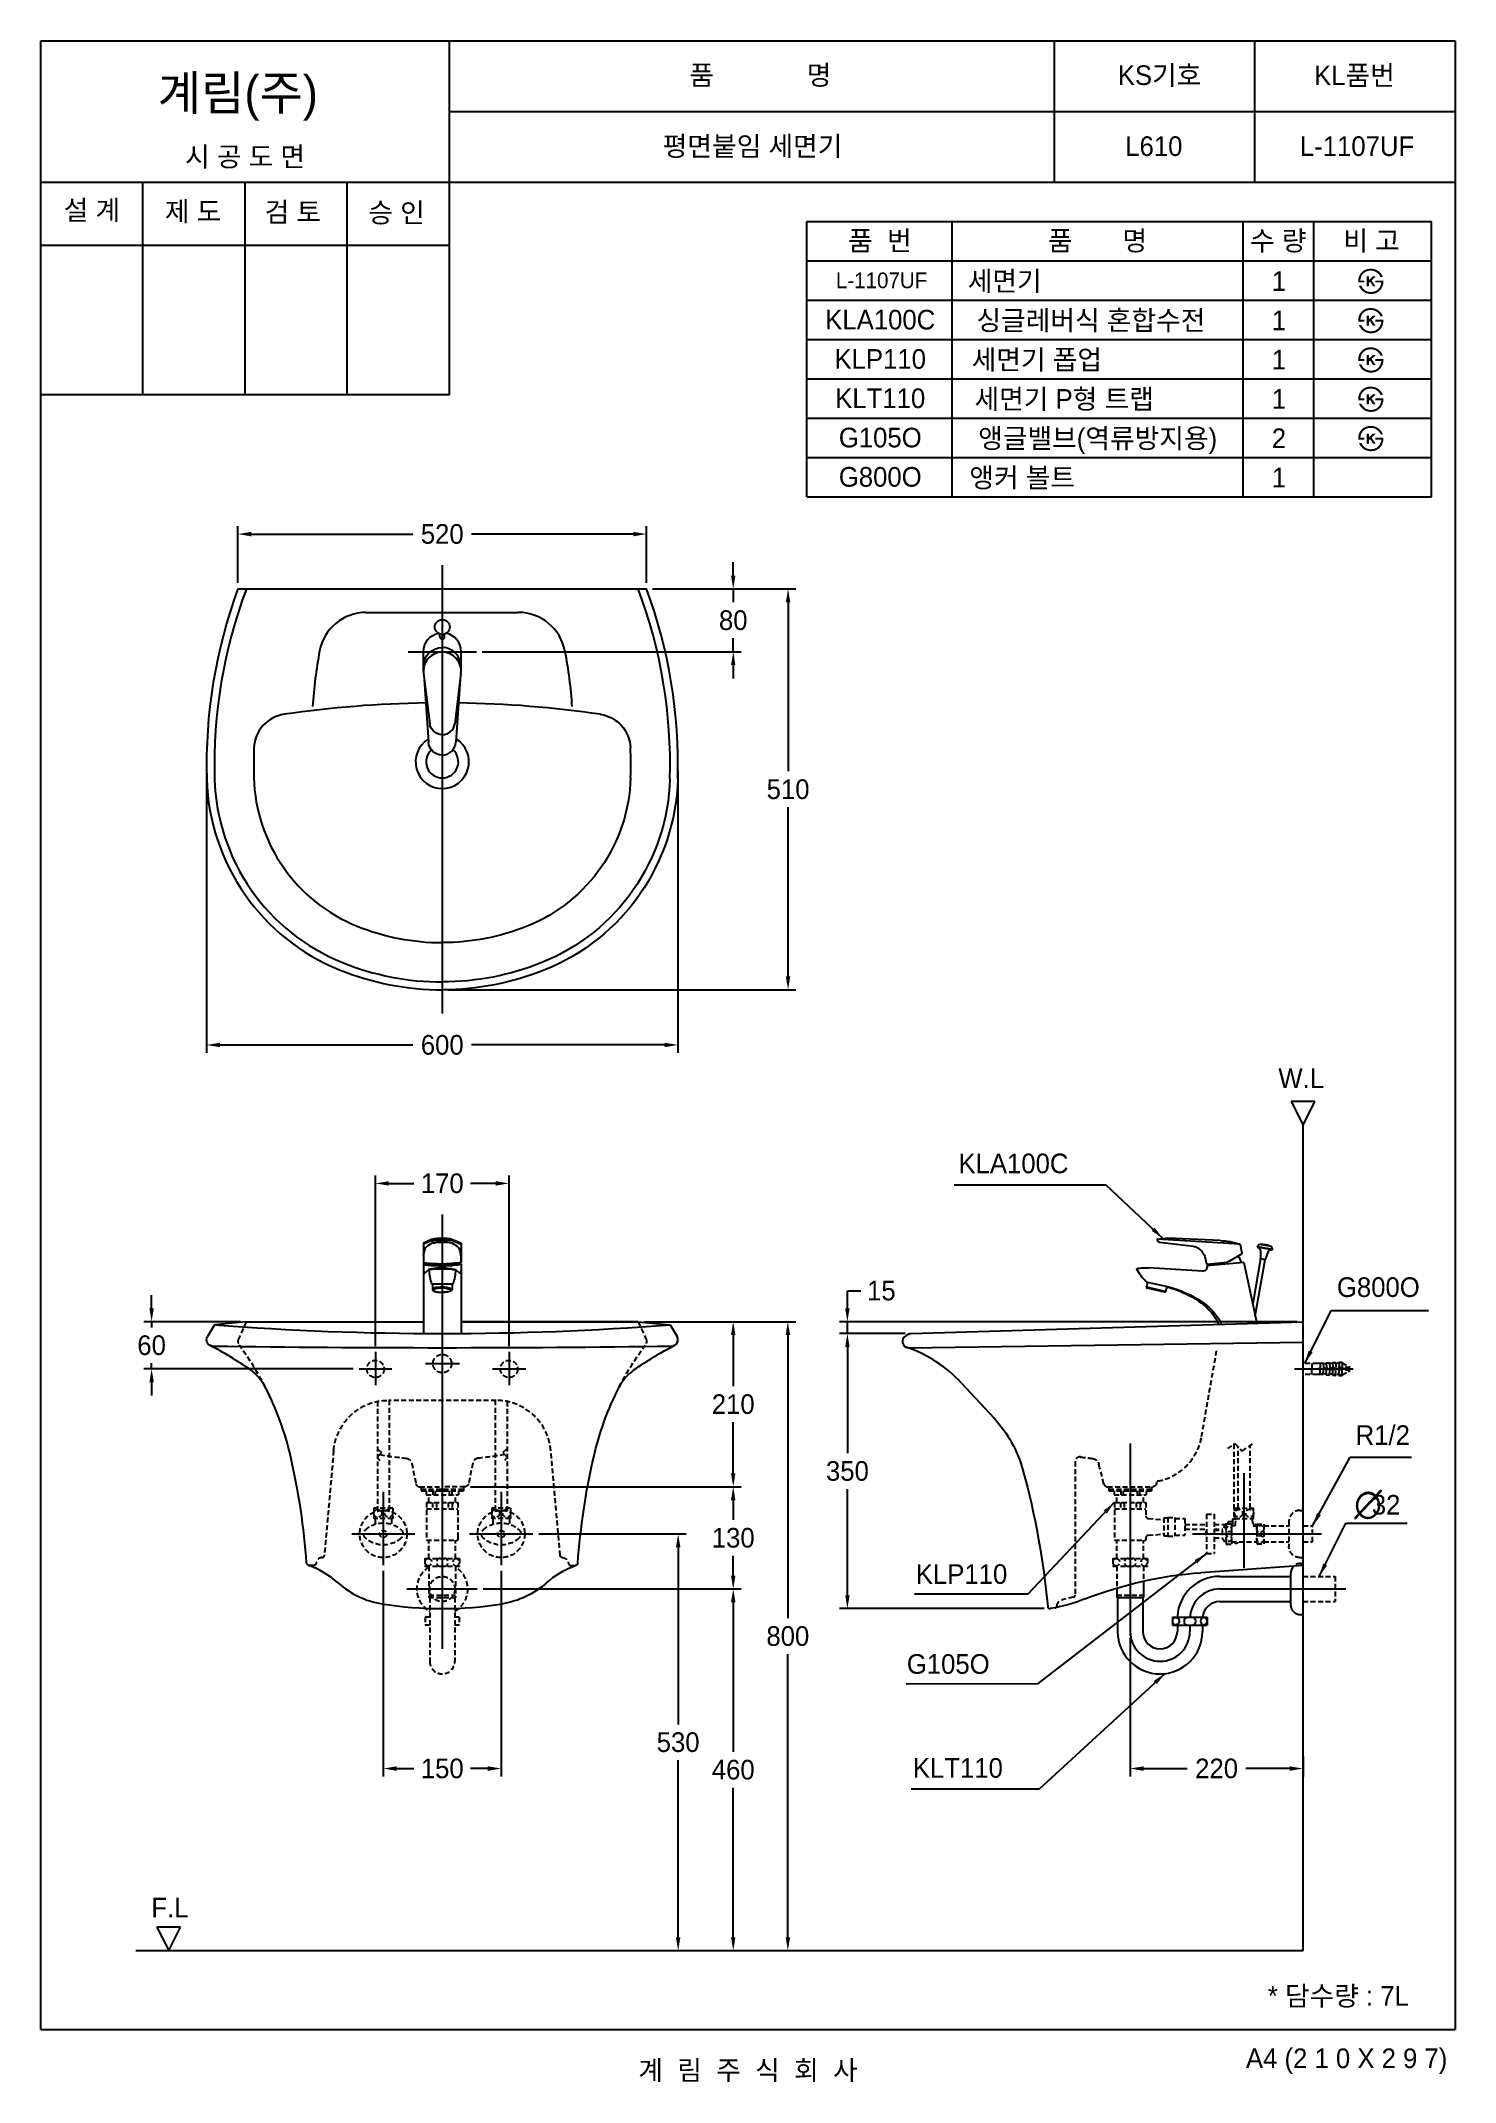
# Model space of a CAD drawing. Header units: millimetres. Extents: x 0 to 1800, y -67 to 2530.
import ezdxf
from ezdxf.enums import TextEntityAlignment as Align
from ezdxf.lldxf.tags import DXFTag

# ---------------------------------------------------------------- set-up
doc = ezdxf.new("R2010")
doc.units = ezdxf.units.MM
doc.linetypes.add('DASHED2', pattern=[9.525, 6.35, -3.175])
for name, color, linetype in [('TEXT', 7, 'Continuous'), ('내부선 및 부속', 4, 'Continuous'), ('도각라인', 7, 'Continuous'), ('외형선', 3, 'Continuous'), ('점선', 6, 'DASHED2'), ('중심선', 1, 'DASHED'), ('치수선', 7, 'Continuous')]:
    doc.layers.add(name, color=color, linetype=linetype)
doc.styles.add('____', font='')
doc.styles.add('타이틀', font='H2GTRM.TTF', dxfattribs={"height": 25})
doc.styles.get('____').set_extended_font_data('굴림')
tags = doc.linetypes.add('DASHDOT', pattern=[70, 31, -13, 13, -13]).pattern_tags.tags
tags[10:11] = [DXFTag(74, 4), DXFTag(75, 0), DXFTag(340, '0'), DXFTag(46, 0.0), DXFTag(50, 0.0), DXFTag(44, 0.0), DXFTag(45, 0.0)]
tags[8:9] = [DXFTag(74, 4), DXFTag(75, 0), DXFTag(340, '0'), DXFTag(46, 0.0), DXFTag(50, 0.0), DXFTag(44, 0.0), DXFTag(45, 0.0)]
tags[6:7] = [DXFTag(74, 4), DXFTag(75, 0), DXFTag(340, '0'), DXFTag(46, 0.0), DXFTag(50, 0.0), DXFTag(44, 0.0), DXFTag(45, 0.0)]
tags[4:5] = [DXFTag(74, 4), DXFTag(75, 0), DXFTag(340, '0'), DXFTag(46, 0.0), DXFTag(50, 0.0), DXFTag(44, 0.0), DXFTag(45, 0.0)]
tags = doc.linetypes.add('DASHED', pattern=[25.72, 12.86, -12.86]).pattern_tags.tags
tags[6:7] = [DXFTag(74, 4), DXFTag(75, 0), DXFTag(340, '0'), DXFTag(46, 0.0), DXFTag(50, 0.0), DXFTag(44, 0.0), DXFTag(45, 0.0)]
tags[4:5] = [DXFTag(74, 4), DXFTag(75, 0), DXFTag(340, '0'), DXFTag(46, 0.0), DXFTag(50, 0.0), DXFTag(44, 0.0), DXFTag(45, 0.0)]
doc.dimstyles.new('MSADIM', dxfattribs={"dimtxt": 33, "dimasz": 17, "dimexe": 10, "dimexo": 7.5, "dimgap": 10, "dimtad": 0, "dimtih": 1, "dimtoh": 1, "dimdec": 0, "dimzin": 1, "dimdsep": 46, "dimtxsty": '____', "dimcen": 11.25, "dimadec": 0, "dimazin": 0, "dimtfac": 1, "dimtdec": 0, "dimtix": 1, "dimtmove": 0, "dimatfit": 3, "dimfxl": 0, "dimtolj": 1, "dimtzin": 1, "dimarcsym": 0})

msp = doc.modelspace()

# ---------------------------------------------------------------- texts
at = {"layer": 'TEXT', "style": '타이틀'}
for s, height, p in [('품             명', 25, (915.7, 2486.4)), ('KS기호', 25, (1423.8, 2486.3)), ('KL품번', 25, (1671.8, 2486.1)), ('시 공 도 면', 25, (259.9, 2382.7)), ('평면붙임 세면기', 25, (905.8, 2396)), ('L610', 25, (1416.5, 2396)), ('L-1107UF', 25, (1675.1, 2396)), ('설 계', 25, (65, 2314.6)), ('제 도', 25, (193.8, 2312.9)), ('검 토', 25, (320.8, 2312.3)), ('승 인', 25, (452.7, 2311.4)), ('품  번', 25, (1067.9, 2275.7)), ('품       명', 25, (1344.8, 2275.7)), ('수 량', 25, (1574.8, 2275.7)), ('비 고', 25, (1693.6, 2275.7)), ('L-1107UF', 20, (1070, 2225.3)), ('세면기', 25, (1226.7, 2224.4)), ('1', 25, (1575.7, 2224.4)), ('KLA100C', 25, (1068.3, 2175.3)), ('싱글레버식 혼합수전', 25, (1336.4, 2174.4)), ('1', 25, (1575.7, 2174.4)), ('KLP110', 25, (1068.3, 2125.3)), ('세면기 폽업', 25, (1267.6, 2124.4)), ('1', 25, (1575.7, 2124.4)), ('KLT110', 25, (1068.3, 2075.3)), ('세면기 P형 트랩', 25, (1302.4, 2074.4)), ('1', 25, (1575.7, 2074.4)), ('G105O', 25, (1068.3, 2025.3)), ('앵글밸브(역류방지용)', 25, (1345, 2024.4)), ('2', 25, (1575.7, 2024.4)), ('G800O', 25, (1068.3, 1975.3)), ('앵커 볼트', 25, (1249, 1974.4)), ('1', 25, (1575.7, 1974.4)), ('* 담수량 : 7L', 25, (1651.3, 42.9)), ('계  림  주  식  회  사', 25, (900, -51.7))]:
    msp.add_text(s, height=height, dxfattribs=at).set_placement(p, align=Align.MIDDLE_CENTER)
msp.add_text('계림(주)', height=44, dxfattribs=at).set_placement((148.7, 2441.8))
for s, p in [('W.L', (1604, 1210.3)), ('F.L', (164.3, 155.2))]:
    msp.add_text(s, height=25, dxfattribs=at).set_placement(p, align=Align.MIDDLE)
msp.add_text('A4 (2 1 0 X 2 9 7)', height=25, dxfattribs=at).set_placement((1790, -36.5), align=Align.MIDDLE_RIGHT)
at = {"layer": 'TEXT', "char_height": 25, "width": 380.447, "attachment_point": 1, "line_spacing_factor": 0.963855, "style": '타이틀'}
for s, insert in [('\\A1;KLA100C', (1167.8, 1114.4)), ('\\A1;G800O', (1649.5, 957)), ('\\A1;KLP110', (1113.6, 592)), ('\\A1;G105O', (1102.1, 477.6)), ('\\A1;KLT110', (1109.8, 345.4))]:
    msp.add_mtext(s, dxfattribs=dict(at, insert=insert))
at = {"layer": '치수선'}
for s, height, style, p in [('∅', 35, '____', (1671.4, 651.2)), ('32', 25, '타이틀', (1693.9, 655.2))]:
    msp.add_text(s, height=height, dxfattribs=dict(at, style=style)).set_placement(p)
at = {"layer": '치수선', "linetype": 'Continuous', "insert": (1673.3, 768.8), "char_height": 25, "width": 380.447, "attachment_point": 1, "line_spacing_factor": 0.963855, "style": '타이틀'}
msp.add_mtext('\\A1;R1/2', dxfattribs=at)

# ---------------------------------------------------------------- blocks, each defined once
blk = doc.blocks.new('*D1')
at = {"layer": '치수선', "color": 0, "linetype": 'Continuous', "lineweight": -2}
for p, q in [((250.9, 1840.3), (250.9, 1912.5)), ((267.9, 1902.5), (473.5, 1902.5)), ((753.9, 1902.5), (548.2, 1902.5)), ((770.9, 1840.3), (770.9, 1912.5))]:
    blk.add_line(p, q, dxfattribs=at)
at = {"layer": '치수선', "color": 0, "linetype": 'Continuous'}
for points in [[(267.9, 1905.3), (267.9, 1899.6), (250.9, 1902.5)], [(753.9, 1905.3), (753.9, 1899.6), (770.9, 1902.5)]]:
    blk.add_solid(points, dxfattribs=at)
at = {"layer": '치수선', "color": 0, "linetype": 'Continuous', "insert": (510.9, 1902.5), "char_height": 25, "attachment_point": 5, "style": '____'}
blk.add_mtext('\\A1;520', dxfattribs=at)
blk = doc.blocks.new('*D2')
at = {"layer": '치수선', "color": 0, "linetype": 'Continuous', "lineweight": -2}
for p, q in [((881.2, 1849.8), (881.2, 1866.8)), ((778.4, 1832.8), (891.2, 1832.8)), ((881.2, 1832.8), (881.2, 1815.7)), ((881.2, 1752.8), (881.2, 1770)), ((561.9, 1752.8), (891.2, 1752.8)), ((881.2, 1735.8), (881.2, 1718.8))]:
    blk.add_line(p, q, dxfattribs=at)
at = {"layer": '치수선', "color": 0, "linetype": 'Continuous'}
for points in [[(878.3, 1849.8), (884, 1849.8), (881.2, 1832.8)], [(878.3, 1735.8), (884, 1735.8), (881.2, 1752.8)]]:
    blk.add_solid(points, dxfattribs=at)
at = {"layer": '치수선', "color": 0, "linetype": 'Continuous', "insert": (881.2, 1792.8), "char_height": 25, "attachment_point": 5, "style": '____'}
blk.add_mtext('\\A1;80', dxfattribs=at)
blk = doc.blocks.new('*D3')
at = {"layer": '치수선', "color": 0, "linetype": 'Continuous', "lineweight": -2}
for p, q in [((778.4, 1832.8), (961, 1832.8)), ((951, 1815.8), (951, 1600.7)), ((951, 1339.8), (951, 1555)), ((518.4, 1322.8), (961, 1322.8))]:
    blk.add_line(p, q, dxfattribs=at)
at = {"layer": '치수선', "color": 0, "linetype": 'Continuous'}
for points in [[(948.2, 1815.8), (953.8, 1815.8), (951, 1832.8)], [(948.2, 1339.8), (953.8, 1339.8), (951, 1322.8)]]:
    blk.add_solid(points, dxfattribs=at)
at = {"layer": '치수선', "color": 0, "linetype": 'Continuous', "insert": (951, 1577.8), "char_height": 25, "attachment_point": 5, "style": '____'}
blk.add_mtext('\\A1;510', dxfattribs=at)
blk = doc.blocks.new('*D4')
at = {"layer": '치수선', "color": 0, "linetype": 'Continuous', "lineweight": -2}
for p, q in [((210.9, 1601.7), (210.9, 1242.6)), ((810.9, 1601.7), (810.9, 1242.6)), ((227.9, 1252.6), (473.6, 1252.6)), ((793.9, 1252.6), (548.1, 1252.6))]:
    blk.add_line(p, q, dxfattribs=at)
at = {"layer": '치수선', "color": 0, "linetype": 'Continuous'}
for points in [[(227.9, 1255.4), (227.9, 1249.8), (210.9, 1252.6)], [(793.9, 1255.4), (793.9, 1249.8), (810.9, 1252.6)]]:
    blk.add_solid(points, dxfattribs=at)
at = {"layer": '치수선', "color": 0, "linetype": 'Continuous', "insert": (510.9, 1252.6), "char_height": 25, "attachment_point": 5, "style": '____'}
blk.add_mtext('\\A1;600', dxfattribs=at)
blk = doc.blocks.new('*D5')
at = {"layer": '치수선', "color": 0, "linetype": 'Continuous', "lineweight": -2}
for p, q in [((425.9, 869.5), (425.9, 1086.5)), ((442.9, 1076.5), (474.9, 1076.5)), ((578.9, 1076.5), (546.8, 1076.5)), ((595.9, 869.5), (595.9, 1086.5))]:
    blk.add_line(p, q, dxfattribs=at)
at = {"layer": '치수선', "color": 0, "linetype": 'Continuous'}
for points in [[(442.9, 1079.3), (442.9, 1073.6), (425.9, 1076.5)], [(578.9, 1079.3), (578.9, 1073.6), (595.9, 1076.5)]]:
    blk.add_solid(points, dxfattribs=at)
at = {"layer": '치수선', "color": 0, "linetype": 'Continuous', "insert": (510.9, 1076.5), "char_height": 25, "attachment_point": 5, "style": '____'}
blk.add_mtext('\\A1;170', dxfattribs=at)
blk = doc.blocks.new('*D6')
at = {"layer": '치수선', "color": 0, "linetype": 'Continuous', "lineweight": -2}
for p, q in [((141, 917.5), (141, 934.5)), ((254, 900.5), (131, 900.5)), ((141, 900.5), (141, 893.3)), ((397.5, 840.5), (131, 840.5)), ((141, 840.5), (141, 847.7)), ((141, 823.5), (141, 806.5))]:
    blk.add_line(p, q, dxfattribs=at)
at = {"layer": '치수선', "color": 0, "linetype": 'Continuous'}
for points in [[(138.2, 917.5), (143.8, 917.5), (141, 900.5)], [(138.2, 823.5), (143.8, 823.5), (141, 840.5)]]:
    blk.add_solid(points, dxfattribs=at)
at = {"layer": '치수선', "color": 0, "linetype": 'Continuous', "insert": (141, 870.5), "char_height": 25, "attachment_point": 5, "style": '____'}
blk.add_mtext('\\A1;60', dxfattribs=at)
blk = doc.blocks.new('*D7')
at = {"layer": '치수선', "color": 0, "linetype": 'Continuous', "lineweight": -2}
for p, q in [((767.7, 900.5), (891.2, 900.5)), ((881.2, 883.5), (881.2, 818.4)), ((881.2, 707.5), (881.2, 772.7)), ((547, 690.5), (891.2, 690.5))]:
    blk.add_line(p, q, dxfattribs=at)
at = {"layer": '치수선', "color": 0, "linetype": 'Continuous'}
for points in [[(878.3, 883.5), (884, 883.5), (881.2, 900.5)], [(878.3, 707.5), (884, 707.5), (881.2, 690.5)]]:
    blk.add_solid(points, dxfattribs=at)
at = {"layer": '치수선', "color": 0, "linetype": 'Continuous', "insert": (881.2, 795.5), "char_height": 25, "attachment_point": 5, "style": '____'}
blk.add_mtext('\\A1;210', dxfattribs=at)
blk = doc.blocks.new('*D8')
at = {"layer": '치수선', "color": 0, "linetype": 'Continuous', "lineweight": -2}
for p, q in [((547, 690.5), (891.2, 690.5)), ((881.2, 673.5), (881.2, 648.4)), ((881.2, 577.5), (881.2, 602.7)), ((562.9, 560.5), (891.2, 560.5))]:
    blk.add_line(p, q, dxfattribs=at)
at = {"layer": '치수선', "color": 0, "linetype": 'Continuous'}
for points in [[(878.3, 673.5), (884, 673.5), (881.2, 690.5)], [(878.3, 577.5), (884, 577.5), (881.2, 560.5)]]:
    blk.add_solid(points, dxfattribs=at)
at = {"layer": '치수선', "color": 0, "linetype": 'Continuous', "insert": (881.2, 625.5), "char_height": 25, "attachment_point": 5, "style": '____'}
blk.add_mtext('\\A1;130', dxfattribs=at)
blk = doc.blocks.new('*D9')
at = {"layer": '치수선', "color": 0, "linetype": 'Continuous', "lineweight": -2}
for p, q in [((562.9, 560.5), (891.2, 560.5)), ((881.2, 543.5), (881.2, 353.4)), ((881.2, 117.5), (881.2, 307.7)), ((849.2, 100.5), (891.2, 100.5))]:
    blk.add_line(p, q, dxfattribs=at)
at = {"layer": '치수선', "color": 0, "linetype": 'Continuous'}
for points in [[(878.3, 543.5), (884, 543.5), (881.2, 560.5)], [(878.3, 117.5), (884, 117.5), (881.2, 100.5)]]:
    blk.add_solid(points, dxfattribs=at)
at = {"layer": '치수선', "color": 0, "linetype": 'Continuous', "insert": (881.2, 330.5), "char_height": 25, "attachment_point": 5, "style": '____'}
blk.add_mtext('\\A1;460', dxfattribs=at)
blk = doc.blocks.new('*D10')
at = {"layer": '치수선', "color": 0, "linetype": 'Continuous', "lineweight": -2}
for p, q in [((633.7, 630.5), (821.1, 630.5)), ((811.1, 613.5), (811.1, 388.3)), ((811.1, 117.5), (811.1, 342.7)), ((799.9, 100.5), (821.1, 100.5))]:
    blk.add_line(p, q, dxfattribs=at)
at = {"layer": '치수선', "color": 0, "linetype": 'Continuous'}
for points in [[(808.3, 613.5), (814, 613.5), (811.1, 630.5)], [(808.3, 117.5), (814, 117.5), (811.1, 100.5)]]:
    blk.add_solid(points, dxfattribs=at)
at = {"layer": '치수선', "color": 0, "linetype": 'Continuous', "insert": (811.1, 365.5), "char_height": 25, "attachment_point": 5, "style": '____'}
blk.add_mtext('\\A1;530', dxfattribs=at)
blk = doc.blocks.new('*D11')
at = {"layer": '치수선', "color": 0, "linetype": 'Continuous', "lineweight": -2}
for p, q in [((435.9, 583.5), (435.9, 322.1)), ((585.9, 583.5), (585.9, 322.1)), ((452.9, 332.1), (474.9, 332.1)), ((568.9, 332.1), (546.8, 332.1))]:
    blk.add_line(p, q, dxfattribs=at)
at = {"layer": '치수선', "color": 0, "linetype": 'Continuous'}
for points in [[(452.9, 334.9), (452.9, 329.2), (435.9, 332.1)], [(568.9, 334.9), (568.9, 329.2), (585.9, 332.1)]]:
    blk.add_solid(points, dxfattribs=at)
at = {"layer": '치수선', "color": 0, "linetype": 'Continuous', "insert": (510.9, 332.1), "char_height": 25, "attachment_point": 5, "style": '____'}
blk.add_mtext('\\A1;150', dxfattribs=at)
blk = doc.blocks.new('*D12')
at = {"layer": '치수선', "color": 0, "linetype": 'Continuous', "lineweight": -2}
for p, q in [((767.7, 900.5), (960.7, 900.5)), ((950.7, 883.5), (950.7, 523.3)), ((950.7, 117.5), (950.7, 477.7)), ((946.7, 100.5), (960.7, 100.5))]:
    blk.add_line(p, q, dxfattribs=at)
at = {"layer": '치수선', "color": 0, "linetype": 'Continuous'}
for points in [[(947.9, 883.5), (953.6, 883.5), (950.7, 900.5)], [(947.9, 117.5), (953.6, 117.5), (950.7, 100.5)]]:
    blk.add_solid(points, dxfattribs=at)
at = {"layer": '치수선', "color": 0, "linetype": 'Continuous', "insert": (950.7, 500.5), "char_height": 25, "attachment_point": 5, "style": '____'}
blk.add_mtext('\\A1;800', dxfattribs=at)
blk = doc.blocks.new('*D13')
at = {"layer": '치수선', "color": 0, "linetype": 'Continuous', "lineweight": -2}
for p, q in [((1026.5, 917.4), (1026.5, 940)), ((1026.5, 940), (1043.5, 940)), ((1598.9, 900.4), (1016.5, 900.4)), ((1099.9, 885.5), (1016.5, 885.5)), ((1026.5, 885.5), (1026.5, 900.4)), ((1026.5, 868.5), (1026.5, 851.5))]:
    blk.add_line(p, q, dxfattribs=at)
at = {"layer": '치수선', "color": 0, "linetype": 'Continuous'}
for points in [[(1023.7, 917.4), (1029.3, 917.4), (1026.5, 900.4)], [(1023.7, 868.5), (1029.3, 868.5), (1026.5, 885.5)]]:
    blk.add_solid(points, dxfattribs=at)
at = {"layer": '치수선', "color": 0, "linetype": 'Continuous', "insert": (1069.7, 940), "char_height": 25, "attachment_point": 5, "style": '____'}
blk.add_mtext('\\A1;15', dxfattribs=at)
blk = doc.blocks.new('*D14')
at = {"layer": '치수선', "color": 0, "linetype": 'Continuous', "lineweight": -2}
for p, q in [((1099.9, 885.5), (1016.5, 885.5)), ((1026.5, 868.5), (1026.5, 733.3)), ((1026.5, 552.5), (1026.5, 687.7)), ((1276.9, 535.5), (1016.5, 535.5))]:
    blk.add_line(p, q, dxfattribs=at)
at = {"layer": '치수선', "color": 0, "linetype": 'Continuous'}
for points in [[(1023.7, 868.5), (1029.3, 868.5), (1026.5, 885.5)], [(1023.7, 552.5), (1029.3, 552.5), (1026.5, 535.5)]]:
    blk.add_solid(points, dxfattribs=at)
at = {"layer": '치수선', "color": 0, "linetype": 'Continuous', "insert": (1026.5, 710.5), "char_height": 25, "attachment_point": 5, "style": '____'}
blk.add_mtext('\\A1;350', dxfattribs=at)
blk = doc.blocks.new('*D15')
at = {"layer": '치수선', "color": 0, "linetype": 'Continuous', "lineweight": -2}
for p, q in [((1386.4, 499), (1386.4, 322.1)), ((1606.4, 347.6), (1606.4, 322.1)), ((1403.4, 332.1), (1459.1, 332.1)), ((1589.4, 332.1), (1533.7, 332.1))]:
    blk.add_line(p, q, dxfattribs=at)
at = {"layer": '치수선', "color": 0, "linetype": 'Continuous'}
for points in [[(1403.4, 334.9), (1403.4, 329.2), (1386.4, 332.1)], [(1589.4, 334.9), (1589.4, 329.2), (1606.4, 332.1)]]:
    blk.add_solid(points, dxfattribs=at)
at = {"layer": '치수선', "color": 0, "linetype": 'Continuous', "insert": (1496.4, 332.1), "char_height": 25, "attachment_point": 5, "style": '____'}
blk.add_mtext('\\A1;220', dxfattribs=at)

# ---------------------------------------------------------------- dimensions: what is measured, and where the dimension line sits
at = {"layer": '치수선', "linetype": 'Continuous'}
for base, p1, p2, picture, middle in [((770.9, 1902.5), (250.9, 1832.8), (770.9, 1832.8), '*D1', (510.9, 1902.5)), ((810.9, 1252.6), (210.9, 1609.2), (810.9, 1609.2), '*D4', (510.9, 1252.6)), ((595.9, 1076.5), (425.9, 862), (595.9, 862), '*D5', (510.9, 1076.5)), ((585.9, 332.1), (435.9, 591), (585.9, 591), '*D11', (510.9, 332.1))]:
    dim = msp.add_linear_dim(base=base, p1=p1, p2=p2, dimstyle='MSADIM', override={"dimtxt": 25}, dxfattribs=at)
    dim.commit()
    dim.dimension.update_dxf_attribs({"geometry": picture, "text_midpoint": middle, "dimtype": 160})
for base, p1, p2, picture, middle in [((881.2, 1832.8), (554.4, 1752.8), (770.9, 1832.8), '*D2', (881.2, 1792.8)), ((881.2, 900.5), (539.5, 690.5), (760.2, 900.5), '*D7', (881.2, 795.5)), ((1026.5, 535.5), (1107.4, 885.5), (1284.4, 535.5), '*D14', (1026.5, 710.5)), ((881.2, 560.5), (539.5, 690.5), (555.4, 560.5), '*D8', (881.2, 625.5)), ((881.2, 100.5), (555.4, 560.5), (841.7, 100.5), '*D9', (881.2, 330.5))]:
    dim = msp.add_linear_dim(base=base, p1=p1, p2=p2, angle=90, dimstyle='MSADIM', override={"dimtxt": 25}, dxfattribs=at)
    dim.commit()
    dim.dimension.update_dxf_attribs({"geometry": picture, "text_midpoint": middle})
for base, p1, p2, picture, middle in [((951, 1832.8), (510.9, 1322.8), (770.9, 1832.8), '*D3', (951, 1577.8)), ((1026.5, 885.5), (1606.4, 900.4), (1107.4, 885.5), '*D13', (1069.7, 940)), ((141, 900.5), (405, 840.5), (261.5, 900.5), '*D6', (141, 870.5)), ((950.7, 100.5), (760.2, 900.5), (939.2, 100.5), '*D12', (950.7, 500.5)), ((811.1, 100.5), (626.2, 630.5), (792.4, 100.5), '*D10', (811.1, 365.5))]:
    dim = msp.add_linear_dim(base=base, p1=p1, p2=p2, angle=90, dimstyle='MSADIM', override={"dimtxt": 25}, dxfattribs=at)
    dim.commit()
    dim.dimension.update_dxf_attribs({"geometry": picture, "text_midpoint": middle, "dimtype": 160})
dim = msp.add_linear_dim(base=(1606.4, 332.1), p1=(1386.4, 506.5), p2=(1606.4, 355.1), dimstyle='MSADIM', override={"dimtxt": 25}, dxfattribs=at)
dim.commit()
dim.dimension.update_dxf_attribs({"geometry": '*D15', "text_midpoint": (1496.4, 332.1)})

# ---------------------------------------------------------------- hatches: boundary and pattern name
at = {"layer": 'TEXT'}
for points in [[(1676.6, 2222.8), (1676.6, 2223.2), (1676.6, 2223.6), (1676.5, 2224), (1676.6, 2224.4), (1676.6, 2224.8), (1676.6, 2225.2), (1676.6, 2225.6), (1676.7, 2226), (1676.7, 2226.4), (1676.8, 2226.8), (1676.8, 2227.2), (1676.9, 2227.6), (1677, 2228), (1677.1, 2228.4), (1677.2, 2228.8), (1677.3, 2229.1), (1677.4, 2229.5), (1677.5, 2229.9), (1677.7, 2230.3), (1677.8, 2230.6), (1678, 2231), (1678.1, 2231.4), (1678.3, 2231.7), (1678.5, 2232.1), (1678.7, 2232.4), (1678.9, 2232.7), (1679.1, 2233.1), (1679.3, 2233.4), (1679.5, 2233.7), (1679.7, 2234), (1680, 2234.3), (1680.5, 2234.9), (1680.8, 2235.2), (1681, 2235.5), (1681.3, 2235.8), (1681.6, 2236.1), (1681.9, 2236.4), (1682.2, 2236.6), (1682.5, 2236.9), (1682.8, 2237.1), (1683.2, 2237.4), (1683.5, 2237.6), (1683.8, 2237.8), (1684.2, 2238), (1684.5, 2238.2), (1684.9, 2238.4), (1685.2, 2238.6), (1685.7, 2238.7), (1686.1, 2238.9), (1686.5, 2239.1), (1686.9, 2239.2), (1687.3, 2239.4), (1687.8, 2239.5), (1688.2, 2239.6), (1688.6, 2239.7), (1689.1, 2239.8), (1689.5, 2239.9), (1690, 2239.9), (1690.5, 2240), (1691, 2240), (1691.4, 2240.1), (1691.9, 2240.1), (1692.4, 2240.1), (1693.2, 2240.1), (1693.6, 2240.1), (1693.9, 2240), (1694.3, 2240), (1694.7, 2240), (1695, 2239.9), (1695.4, 2239.9), (1695.7, 2239.8), (1696.1, 2239.7), (1696.4, 2239.7), (1696.8, 2239.6), (1697.1, 2239.5), (1697.4, 2239.4), (1697.8, 2239.3), (1698.1, 2239.2), (1698.4, 2239.1), (1698.7, 2239), (1699, 2238.9), (1699.4, 2238.7), (1699.7, 2238.6), (1700, 2238.5), (1700.3, 2238.3), (1700.6, 2238.2), (1700.8, 2238), (1701.1, 2237.8), (1701.4, 2237.7), (1701.7, 2237.5), (1702, 2237.3), (1702.2, 2237.1), (1702.5, 2236.9), (1702.8, 2236.7), (1703.2, 2236.4), (1703.6, 2236), (1704, 2235.6), (1704.4, 2235.2), (1704.8, 2234.8), (1705.1, 2234.4), (1705.5, 2234), (1705.8, 2233.6), (1706.1, 2233.1), (1706.4, 2232.6), (1706.7, 2232.2), (1707, 2231.7), (1707.3, 2231.1), (1707.5, 2230.6), (1707.8, 2230.1), (1708, 2229.5), (1708, 2229.5), (1704.9, 2229.5), (1704.9, 2229.5), (1704.8, 2229.7), (1704.8, 2229.9), (1704.7, 2230.1), (1704.6, 2230.2), (1704.6, 2230.4), (1704.5, 2230.6), (1704.4, 2230.7), (1704.3, 2230.9), (1704.2, 2231.1), (1704.1, 2231.2), (1704, 2231.4), (1703.9, 2231.6), (1703.8, 2231.7), (1703.7, 2231.9), (1703.6, 2232.1), (1703.5, 2232.2), (1703.3, 2232.4), (1703.2, 2232.6), (1702.9, 2232.9), (1702.7, 2233.2), (1702.4, 2233.5), (1702.1, 2233.8), (1701.7, 2234.1), (1701.4, 2234.4), (1701, 2234.7), (1700.8, 2234.9), (1700.6, 2235.1), (1700.3, 2235.2), (1700.1, 2235.4), (1699.9, 2235.5), (1699.6, 2235.7), (1699.4, 2235.8), (1699.1, 2236), (1698.9, 2236.1), (1698.6, 2236.2), (1698.4, 2236.4), (1698.1, 2236.5), (1697.9, 2236.6), (1697.6, 2236.7), (1697.4, 2236.8), (1697.1, 2236.9), (1696.8, 2237), (1696.6, 2237), (1696.3, 2237.1), (1696.1, 2237.2), (1695.8, 2237.3), (1695.5, 2237.3), (1695.2, 2237.4), (1695, 2237.4), (1694.7, 2237.5), (1694.4, 2237.5), (1694.1, 2237.5), (1693.8, 2237.6), (1693.6, 2237.6), (1693.3, 2237.6), (1693, 2237.6), (1692.7, 2237.6), (1692.3, 2237.6), (1692, 2237.6), (1691.7, 2237.6), (1691.3, 2237.5), (1691, 2237.5), (1690.7, 2237.5), (1690.3, 2237.4), (1690, 2237.4), (1689.7, 2237.3), (1689.4, 2237.3), (1689.1, 2237.2), (1688.8, 2237.1), (1688.5, 2237), (1688.2, 2237), (1687.9, 2236.9), (1687.6, 2236.8), (1687.3, 2236.7), (1687, 2236.5), (1686.7, 2236.4), (1686.5, 2236.3), (1686.2, 2236.2), (1685.9, 2236), (1685.6, 2235.9), (1685.4, 2235.7), (1685.1, 2235.6), (1684.9, 2235.4), (1684.6, 2235.2), (1684.4, 2235), (1684.1, 2234.9), (1683.9, 2234.7), (1683.7, 2234.5), (1683.4, 2234.3), (1683.2, 2234), (1683, 2233.8), (1682.7, 2233.6), (1682.5, 2233.4), (1682.3, 2233.1), (1682.1, 2232.9), (1681.9, 2232.6), (1681.7, 2232.4), (1681.6, 2232.1), (1681.4, 2231.9), (1681.2, 2231.6), (1681.1, 2231.4), (1680.9, 2231.1), (1680.8, 2230.8), (1680.6, 2230.5), (1680.5, 2230.3), (1680.4, 2230), (1680.3, 2229.7), (1680.2, 2229.4), (1680, 2229.1), (1680, 2228.8), (1679.9, 2228.5), (1679.8, 2228.2), (1679.7, 2227.8), (1679.6, 2227.5), (1679.6, 2227.2), (1679.5, 2226.9), (1679.5, 2226.5), (1679.4, 2226.2), (1679.4, 2225.8), (1679.4, 2225.5), (1679.3, 2225.1), (1679.3, 2225.1), (1684.5, 2225.1), (1684.5, 2225.1), (1684.5, 2225.1), (1684.5, 2222.8), (1684.5, 2222.8), (1684.5, 2222.8), (1676.6, 2222.8)], [(1708.7, 2225.1), (1708.8, 2224.7), (1708.7, 2224.3), (1708.7, 2223.8), (1708.7, 2223.4), (1708.7, 2223), (1708.6, 2222.5), (1708.6, 2222.1), (1708.5, 2221.7), (1708.5, 2221.3), (1708.4, 2220.9), (1708.3, 2220.4), (1708.2, 2220), (1708.1, 2219.6), (1708, 2219.2), (1707.8, 2218.8), (1707.7, 2218.4), (1707.6, 2218), (1707.4, 2217.6), (1707.3, 2217.3), (1707.1, 2216.9), (1706.9, 2216.5), (1706.7, 2216.2), (1706.6, 2215.8), (1706.4, 2215.5), (1706.2, 2215.1), (1705.9, 2214.8), (1705.7, 2214.5), (1705.5, 2214.2), (1705.3, 2213.8), (1705, 2213.5), (1704.8, 2213.2), (1704.5, 2212.9), (1704.2, 2212.6), (1704, 2212.4), (1703.7, 2212.1), (1703.4, 2211.8), (1703.1, 2211.6), (1702.8, 2211.3), (1702.5, 2211.1), (1702.2, 2210.8), (1701.9, 2210.6), (1701.6, 2210.4), (1701.2, 2210.2), (1700.9, 2210), (1700.6, 2209.8), (1700.2, 2209.6), (1699.9, 2209.4), (1699.5, 2209.3), (1699.2, 2209.1), (1698.8, 2209), (1698.4, 2208.8), (1698, 2208.7), (1697.7, 2208.6), (1697.3, 2208.5), (1696.9, 2208.4), (1696.5, 2208.3), (1696.1, 2208.2), (1695.7, 2208.1), (1695.3, 2208.1), (1694.9, 2208), (1694.5, 2208), (1694.1, 2208), (1693.7, 2207.9), (1693.3, 2207.9), (1692.6, 2207.9), (1692, 2208), (1691.3, 2208), (1690.7, 2208.1), (1690.1, 2208.2), (1689.8, 2208.2), (1689.5, 2208.3), (1689.2, 2208.3), (1688.9, 2208.4), (1688.6, 2208.5), (1688.3, 2208.6), (1688, 2208.6), (1687.7, 2208.7), (1687.4, 2208.8), (1687.1, 2208.9), (1686.8, 2209), (1686.6, 2209.1), (1686.3, 2209.2), (1686, 2209.4), (1685.7, 2209.5), (1685.5, 2209.6), (1685.2, 2209.7), (1684.9, 2209.9), (1684.7, 2210), (1684.4, 2210.2), (1684.1, 2210.3), (1683.6, 2210.7), (1683.4, 2210.8), (1683.1, 2211), (1682.8, 2211.2), (1682.6, 2211.4), (1682.4, 2211.6), (1682.1, 2211.8), (1681.9, 2212), (1681.6, 2212.2), (1681.4, 2212.5), (1681.2, 2212.7), (1681, 2212.9), (1680.8, 2213.1), (1680.5, 2213.4), (1680.3, 2213.6), (1680.1, 2213.9), (1679.9, 2214.1), (1679.7, 2214.4), (1679.6, 2214.6), (1679.4, 2214.9), (1679.2, 2215.2), (1679, 2215.5), (1678.8, 2215.7), (1678.7, 2216), (1678.5, 2216.3), (1678.3, 2216.6), (1678.2, 2216.9), (1678, 2217.2), (1677.8, 2217.8), (1677.5, 2218.5), (1677.5, 2218.5), (1680.4, 2218.5), (1680.4, 2218.5), (1680.7, 2218.1), (1680.9, 2217.6), (1681.1, 2217.2), (1681.4, 2216.9), (1681.6, 2216.5), (1681.9, 2216.1), (1682.1, 2215.8), (1682.4, 2215.4), (1682.7, 2215.1), (1682.9, 2214.8), (1683.2, 2214.5), (1683.5, 2214.2), (1683.8, 2213.9), (1684.1, 2213.6), (1684.4, 2213.3), (1684.7, 2213.1), (1684.9, 2212.9), (1685.2, 2212.7), (1685.4, 2212.6), (1685.6, 2212.4), (1685.9, 2212.3), (1686.1, 2212.1), (1686.3, 2212), (1686.6, 2211.9), (1686.8, 2211.7), (1687.1, 2211.6), (1687.3, 2211.5), (1687.6, 2211.4), (1687.9, 2211.3), (1688.1, 2211.2), (1688.4, 2211.1), (1688.7, 2211), (1688.9, 2211), (1689.2, 2210.9), (1689.5, 2210.8), (1689.8, 2210.8), (1690, 2210.7), (1690.3, 2210.7), (1690.6, 2210.6), (1690.9, 2210.6), (1691.2, 2210.6), (1691.5, 2210.5), (1691.8, 2210.5), (1692.1, 2210.5), (1692.4, 2210.5), (1692.7, 2210.5), (1693, 2210.5), (1693.9, 2210.5), (1694.1, 2210.6), (1694.4, 2210.6), (1694.7, 2210.6), (1694.9, 2210.6), (1695.2, 2210.7), (1695.5, 2210.7), (1695.7, 2210.8), (1696, 2210.8), (1696.3, 2210.9), (1696.5, 2210.9), (1696.8, 2211), (1697, 2211.1), (1697.3, 2211.2), (1697.5, 2211.2), (1697.8, 2211.3), (1698, 2211.4), (1698.3, 2211.5), (1698.5, 2211.6), (1698.8, 2211.8), (1699, 2211.9), (1699.2, 2212), (1699.5, 2212.1), (1699.7, 2212.3), (1699.9, 2212.4), (1700.2, 2212.6), (1700.4, 2212.7), (1700.6, 2212.9), (1700.9, 2213), (1701.1, 2213.2), (1701.3, 2213.4), (1701.6, 2213.6), (1701.8, 2213.8), (1702, 2214), (1702.3, 2214.3), (1702.5, 2214.5), (1702.7, 2214.8), (1702.9, 2215), (1703.2, 2215.3), (1703.3, 2215.5), (1703.5, 2215.8), (1703.7, 2216), (1703.9, 2216.3), (1704.1, 2216.6), (1704.2, 2216.9), (1704.4, 2217.2), (1704.5, 2217.4), (1704.7, 2217.7), (1704.8, 2218), (1704.9, 2218.3), (1705.1, 2218.7), (1705.2, 2219), (1705.3, 2219.3), (1705.4, 2219.6), (1705.5, 2220), (1705.6, 2220.3), (1705.6, 2220.6), (1705.7, 2221), (1705.8, 2221.3), (1705.8, 2221.7), (1705.9, 2222.1), (1705.9, 2222.4), (1705.9, 2222.8), (1705.9, 2222.8), (1698.5, 2222.8), (1698.5, 2222.8), (1698.5, 2222.8), (1698.5, 2225.1), (1698.5, 2225.1), (1698.5, 2225.1), (1708.7, 2225.1)], [(1690.3, 2225.8), (1695.1, 2230.2), (1699, 2230.2), (1693.6, 2225.2), (1698.7, 2217.7), (1695.3, 2217.7), (1691.7, 2223.4), (1690.3, 2222.2), (1690.3, 2217.7), (1687.4, 2217.7), (1687.4, 2230.3), (1690.3, 2230.3)], [(1676.6, 2172.8), (1676.6, 2173.2), (1676.6, 2173.6), (1676.5, 2174), (1676.6, 2174.4), (1676.6, 2174.8), (1676.6, 2175.2), (1676.6, 2175.6), (1676.7, 2176), (1676.7, 2176.4), (1676.8, 2176.8), (1676.8, 2177.2), (1676.9, 2177.6), (1677, 2178), (1677.1, 2178.4), (1677.2, 2178.8), (1677.3, 2179.1), (1677.4, 2179.5), (1677.5, 2179.9), (1677.7, 2180.3), (1677.8, 2180.6), (1678, 2181), (1678.1, 2181.4), (1678.3, 2181.7), (1678.5, 2182.1), (1678.7, 2182.4), (1678.9, 2182.7), (1679.1, 2183.1), (1679.3, 2183.4), (1679.5, 2183.7), (1679.7, 2184), (1680, 2184.3), (1680.5, 2184.9), (1680.8, 2185.2), (1681, 2185.5), (1681.3, 2185.8), (1681.6, 2186.1), (1681.9, 2186.4), (1682.2, 2186.6), (1682.5, 2186.9), (1682.8, 2187.1), (1683.2, 2187.4), (1683.5, 2187.6), (1683.8, 2187.8), (1684.2, 2188), (1684.5, 2188.2), (1684.9, 2188.4), (1685.2, 2188.6), (1685.7, 2188.7), (1686.1, 2188.9), (1686.5, 2189.1), (1686.9, 2189.2), (1687.3, 2189.4), (1687.8, 2189.5), (1688.2, 2189.6), (1688.6, 2189.7), (1689.1, 2189.8), (1689.5, 2189.9), (1690, 2189.9), (1690.5, 2190), (1691, 2190), (1691.4, 2190.1), (1691.9, 2190.1), (1692.4, 2190.1), (1693.2, 2190.1), (1693.6, 2190.1), (1693.9, 2190), (1694.3, 2190), (1694.7, 2190), (1695, 2189.9), (1695.4, 2189.9), (1695.7, 2189.8), (1696.1, 2189.7), (1696.4, 2189.7), (1696.8, 2189.6), (1697.1, 2189.5), (1697.4, 2189.4), (1697.8, 2189.3), (1698.1, 2189.2), (1698.4, 2189.1), (1698.7, 2189), (1699, 2188.9), (1699.4, 2188.7), (1699.7, 2188.6), (1700, 2188.5), (1700.3, 2188.3), (1700.6, 2188.2), (1700.8, 2188), (1701.1, 2187.8), (1701.4, 2187.7), (1701.7, 2187.5), (1702, 2187.3), (1702.2, 2187.1), (1702.5, 2186.9), (1702.8, 2186.7), (1703.2, 2186.4), (1703.6, 2186), (1704, 2185.6), (1704.4, 2185.2), (1704.8, 2184.8), (1705.1, 2184.4), (1705.5, 2184), (1705.8, 2183.6), (1706.1, 2183.1), (1706.4, 2182.6), (1706.7, 2182.2), (1707, 2181.7), (1707.3, 2181.1), (1707.5, 2180.6), (1707.8, 2180.1), (1708, 2179.5), (1708, 2179.5), (1704.9, 2179.5), (1704.9, 2179.5), (1704.8, 2179.7), (1704.8, 2179.9), (1704.7, 2180.1), (1704.6, 2180.2), (1704.6, 2180.4), (1704.5, 2180.6), (1704.4, 2180.7), (1704.3, 2180.9), (1704.2, 2181.1), (1704.1, 2181.2), (1704, 2181.4), (1703.9, 2181.6), (1703.8, 2181.7), (1703.7, 2181.9), (1703.6, 2182.1), (1703.5, 2182.2), (1703.3, 2182.4), (1703.2, 2182.6), (1702.9, 2182.9), (1702.7, 2183.2), (1702.4, 2183.5), (1702.1, 2183.8), (1701.7, 2184.1), (1701.4, 2184.4), (1701, 2184.7), (1700.8, 2184.9), (1700.6, 2185.1), (1700.3, 2185.2), (1700.1, 2185.4), (1699.9, 2185.5), (1699.6, 2185.7), (1699.4, 2185.8), (1699.1, 2186), (1698.9, 2186.1), (1698.6, 2186.2), (1698.4, 2186.4), (1698.1, 2186.5), (1697.9, 2186.6), (1697.6, 2186.7), (1697.4, 2186.8), (1697.1, 2186.9), (1696.8, 2187), (1696.6, 2187), (1696.3, 2187.1), (1696.1, 2187.2), (1695.8, 2187.3), (1695.5, 2187.3), (1695.2, 2187.4), (1695, 2187.4), (1694.7, 2187.5), (1694.4, 2187.5), (1694.1, 2187.5), (1693.8, 2187.6), (1693.6, 2187.6), (1693.3, 2187.6), (1693, 2187.6), (1692.7, 2187.6), (1692.3, 2187.6), (1692, 2187.6), (1691.7, 2187.6), (1691.3, 2187.5), (1691, 2187.5), (1690.7, 2187.5), (1690.3, 2187.4), (1690, 2187.4), (1689.7, 2187.3), (1689.4, 2187.3), (1689.1, 2187.2), (1688.8, 2187.1), (1688.5, 2187), (1688.2, 2187), (1687.9, 2186.9), (1687.6, 2186.8), (1687.3, 2186.7), (1687, 2186.5), (1686.7, 2186.4), (1686.5, 2186.3), (1686.2, 2186.2), (1685.9, 2186), (1685.6, 2185.9), (1685.4, 2185.7), (1685.1, 2185.6), (1684.9, 2185.4), (1684.6, 2185.2), (1684.4, 2185), (1684.1, 2184.9), (1683.9, 2184.7), (1683.7, 2184.5), (1683.4, 2184.3), (1683.2, 2184), (1683, 2183.8), (1682.7, 2183.6), (1682.5, 2183.4), (1682.3, 2183.1), (1682.1, 2182.9), (1681.9, 2182.6), (1681.7, 2182.4), (1681.6, 2182.1), (1681.4, 2181.9), (1681.2, 2181.6), (1681.1, 2181.4), (1680.9, 2181.1), (1680.8, 2180.8), (1680.6, 2180.5), (1680.5, 2180.3), (1680.4, 2180), (1680.3, 2179.7), (1680.2, 2179.4), (1680, 2179.1), (1680, 2178.8), (1679.9, 2178.5), (1679.8, 2178.2), (1679.7, 2177.8), (1679.6, 2177.5), (1679.6, 2177.2), (1679.5, 2176.9), (1679.5, 2176.5), (1679.4, 2176.2), (1679.4, 2175.8), (1679.4, 2175.5), (1679.3, 2175.1), (1679.3, 2175.1), (1684.5, 2175.1), (1684.5, 2175.1), (1684.5, 2175.1), (1684.5, 2172.8), (1684.5, 2172.8), (1684.5, 2172.8), (1676.6, 2172.8)], [(1708.7, 2175.1), (1708.8, 2174.7), (1708.7, 2174.3), (1708.7, 2173.8), (1708.7, 2173.4), (1708.7, 2173), (1708.6, 2172.5), (1708.6, 2172.1), (1708.5, 2171.7), (1708.5, 2171.3), (1708.4, 2170.9), (1708.3, 2170.4), (1708.2, 2170), (1708.1, 2169.6), (1708, 2169.2), (1707.8, 2168.8), (1707.7, 2168.4), (1707.6, 2168), (1707.4, 2167.6), (1707.3, 2167.3), (1707.1, 2166.9), (1706.9, 2166.5), (1706.7, 2166.2), (1706.6, 2165.8), (1706.4, 2165.5), (1706.2, 2165.1), (1705.9, 2164.8), (1705.7, 2164.5), (1705.5, 2164.2), (1705.3, 2163.8), (1705, 2163.5), (1704.8, 2163.2), (1704.5, 2162.9), (1704.2, 2162.6), (1704, 2162.4), (1703.7, 2162.1), (1703.4, 2161.8), (1703.1, 2161.6), (1702.8, 2161.3), (1702.5, 2161.1), (1702.2, 2160.8), (1701.9, 2160.6), (1701.6, 2160.4), (1701.2, 2160.2), (1700.9, 2160), (1700.6, 2159.8), (1700.2, 2159.6), (1699.9, 2159.4), (1699.5, 2159.3), (1699.2, 2159.1), (1698.8, 2159), (1698.4, 2158.8), (1698, 2158.7), (1697.7, 2158.6), (1697.3, 2158.5), (1696.9, 2158.4), (1696.5, 2158.3), (1696.1, 2158.2), (1695.7, 2158.1), (1695.3, 2158.1), (1694.9, 2158), (1694.5, 2158), (1694.1, 2158), (1693.7, 2157.9), (1693.3, 2157.9), (1692.6, 2157.9), (1692, 2158), (1691.3, 2158), (1690.7, 2158.1), (1690.1, 2158.2), (1689.8, 2158.2), (1689.5, 2158.3), (1689.2, 2158.3), (1688.9, 2158.4), (1688.6, 2158.5), (1688.3, 2158.6), (1688, 2158.6), (1687.7, 2158.7), (1687.4, 2158.8), (1687.1, 2158.9), (1686.8, 2159), (1686.6, 2159.1), (1686.3, 2159.2), (1686, 2159.4), (1685.7, 2159.5), (1685.5, 2159.6), (1685.2, 2159.7), (1684.9, 2159.9), (1684.7, 2160), (1684.4, 2160.2), (1684.1, 2160.3), (1683.6, 2160.7), (1683.4, 2160.8), (1683.1, 2161), (1682.8, 2161.2), (1682.6, 2161.4), (1682.4, 2161.6), (1682.1, 2161.8), (1681.9, 2162), (1681.6, 2162.2), (1681.4, 2162.5), (1681.2, 2162.7), (1681, 2162.9), (1680.8, 2163.1), (1680.5, 2163.4), (1680.3, 2163.6), (1680.1, 2163.9), (1679.9, 2164.1), (1679.7, 2164.4), (1679.6, 2164.6), (1679.4, 2164.9), (1679.2, 2165.2), (1679, 2165.5), (1678.8, 2165.7), (1678.7, 2166), (1678.5, 2166.3), (1678.3, 2166.6), (1678.2, 2166.9), (1678, 2167.2), (1677.8, 2167.8), (1677.5, 2168.5), (1677.5, 2168.5), (1680.4, 2168.5), (1680.4, 2168.5), (1680.7, 2168.1), (1680.9, 2167.6), (1681.1, 2167.2), (1681.4, 2166.9), (1681.6, 2166.5), (1681.9, 2166.1), (1682.1, 2165.8), (1682.4, 2165.4), (1682.7, 2165.1), (1682.9, 2164.8), (1683.2, 2164.5), (1683.5, 2164.2), (1683.8, 2163.9), (1684.1, 2163.6), (1684.4, 2163.3), (1684.7, 2163.1), (1684.9, 2162.9), (1685.2, 2162.7), (1685.4, 2162.6), (1685.6, 2162.4), (1685.9, 2162.3), (1686.1, 2162.1), (1686.3, 2162), (1686.6, 2161.9), (1686.8, 2161.7), (1687.1, 2161.6), (1687.3, 2161.5), (1687.6, 2161.4), (1687.9, 2161.3), (1688.1, 2161.2), (1688.4, 2161.1), (1688.7, 2161), (1688.9, 2161), (1689.2, 2160.9), (1689.5, 2160.8), (1689.8, 2160.8), (1690, 2160.7), (1690.3, 2160.7), (1690.6, 2160.6), (1690.9, 2160.6), (1691.2, 2160.6), (1691.5, 2160.5), (1691.8, 2160.5), (1692.1, 2160.5), (1692.4, 2160.5), (1692.7, 2160.5), (1693, 2160.5), (1693.9, 2160.5), (1694.1, 2160.6), (1694.4, 2160.6), (1694.7, 2160.6), (1694.9, 2160.6), (1695.2, 2160.7), (1695.5, 2160.7), (1695.7, 2160.8), (1696, 2160.8), (1696.3, 2160.9), (1696.5, 2160.9), (1696.8, 2161), (1697, 2161.1), (1697.3, 2161.2), (1697.5, 2161.2), (1697.8, 2161.3), (1698, 2161.4), (1698.3, 2161.5), (1698.5, 2161.6), (1698.8, 2161.8), (1699, 2161.9), (1699.2, 2162), (1699.5, 2162.1), (1699.7, 2162.3), (1699.9, 2162.4), (1700.2, 2162.6), (1700.4, 2162.7), (1700.6, 2162.9), (1700.9, 2163), (1701.1, 2163.2), (1701.3, 2163.4), (1701.6, 2163.6), (1701.8, 2163.8), (1702, 2164), (1702.3, 2164.3), (1702.5, 2164.5), (1702.7, 2164.8), (1702.9, 2165), (1703.2, 2165.3), (1703.3, 2165.5), (1703.5, 2165.8), (1703.7, 2166), (1703.9, 2166.3), (1704.1, 2166.6), (1704.2, 2166.9), (1704.4, 2167.2), (1704.5, 2167.4), (1704.7, 2167.7), (1704.8, 2168), (1704.9, 2168.3), (1705.1, 2168.7), (1705.2, 2169), (1705.3, 2169.3), (1705.4, 2169.6), (1705.5, 2170), (1705.6, 2170.3), (1705.6, 2170.6), (1705.7, 2171), (1705.8, 2171.3), (1705.8, 2171.7), (1705.9, 2172.1), (1705.9, 2172.4), (1705.9, 2172.8), (1705.9, 2172.8), (1698.5, 2172.8), (1698.5, 2172.8), (1698.5, 2172.8), (1698.5, 2175.1), (1698.5, 2175.1), (1698.5, 2175.1), (1708.7, 2175.1)], [(1690.3, 2175.8), (1695.1, 2180.2), (1699, 2180.2), (1693.6, 2175.2), (1698.7, 2167.7), (1695.3, 2167.7), (1691.7, 2173.4), (1690.3, 2172.2), (1690.3, 2167.7), (1687.4, 2167.7), (1687.4, 2180.3), (1690.3, 2180.3)], [(1676.6, 2122.8), (1676.6, 2123.2), (1676.6, 2123.6), (1676.5, 2124), (1676.6, 2124.4), (1676.6, 2124.8), (1676.6, 2125.2), (1676.6, 2125.6), (1676.7, 2126), (1676.7, 2126.4), (1676.8, 2126.8), (1676.8, 2127.2), (1676.9, 2127.6), (1677, 2128), (1677.1, 2128.4), (1677.2, 2128.8), (1677.3, 2129.1), (1677.4, 2129.5), (1677.5, 2129.9), (1677.7, 2130.3), (1677.8, 2130.6), (1678, 2131), (1678.1, 2131.4), (1678.3, 2131.7), (1678.5, 2132.1), (1678.7, 2132.4), (1678.9, 2132.7), (1679.1, 2133.1), (1679.3, 2133.4), (1679.5, 2133.7), (1679.7, 2134), (1680, 2134.3), (1680.5, 2134.9), (1680.8, 2135.2), (1681, 2135.5), (1681.3, 2135.8), (1681.6, 2136.1), (1681.9, 2136.4), (1682.2, 2136.6), (1682.5, 2136.9), (1682.8, 2137.1), (1683.2, 2137.4), (1683.5, 2137.6), (1683.8, 2137.8), (1684.2, 2138), (1684.5, 2138.2), (1684.9, 2138.4), (1685.2, 2138.6), (1685.7, 2138.7), (1686.1, 2138.9), (1686.5, 2139.1), (1686.9, 2139.2), (1687.3, 2139.4), (1687.8, 2139.5), (1688.2, 2139.6), (1688.6, 2139.7), (1689.1, 2139.8), (1689.5, 2139.9), (1690, 2139.9), (1690.5, 2140), (1691, 2140), (1691.4, 2140.1), (1691.9, 2140.1), (1692.4, 2140.1), (1693.2, 2140.1), (1693.6, 2140.1), (1693.9, 2140), (1694.3, 2140), (1694.7, 2140), (1695, 2139.9), (1695.4, 2139.9), (1695.7, 2139.8), (1696.1, 2139.7), (1696.4, 2139.7), (1696.8, 2139.6), (1697.1, 2139.5), (1697.4, 2139.4), (1697.8, 2139.3), (1698.1, 2139.2), (1698.4, 2139.1), (1698.7, 2139), (1699, 2138.9), (1699.4, 2138.7), (1699.7, 2138.6), (1700, 2138.5), (1700.3, 2138.3), (1700.6, 2138.2), (1700.8, 2138), (1701.1, 2137.8), (1701.4, 2137.7), (1701.7, 2137.5), (1702, 2137.3), (1702.2, 2137.1), (1702.5, 2136.9), (1702.8, 2136.7), (1703.2, 2136.4), (1703.6, 2136), (1704, 2135.6), (1704.4, 2135.2), (1704.8, 2134.8), (1705.1, 2134.4), (1705.5, 2134), (1705.8, 2133.6), (1706.1, 2133.1), (1706.4, 2132.6), (1706.7, 2132.2), (1707, 2131.7), (1707.3, 2131.1), (1707.5, 2130.6), (1707.8, 2130.1), (1708, 2129.5), (1708, 2129.5), (1704.9, 2129.5), (1704.9, 2129.5), (1704.8, 2129.7), (1704.8, 2129.9), (1704.7, 2130.1), (1704.6, 2130.2), (1704.6, 2130.4), (1704.5, 2130.6), (1704.4, 2130.7), (1704.3, 2130.9), (1704.2, 2131.1), (1704.1, 2131.2), (1704, 2131.4), (1703.9, 2131.6), (1703.8, 2131.7), (1703.7, 2131.9), (1703.6, 2132.1), (1703.5, 2132.2), (1703.3, 2132.4), (1703.2, 2132.6), (1702.9, 2132.9), (1702.7, 2133.2), (1702.4, 2133.5), (1702.1, 2133.8), (1701.7, 2134.1), (1701.4, 2134.4), (1701, 2134.7), (1700.8, 2134.9), (1700.6, 2135.1), (1700.3, 2135.2), (1700.1, 2135.4), (1699.9, 2135.5), (1699.6, 2135.7), (1699.4, 2135.8), (1699.1, 2136), (1698.9, 2136.1), (1698.6, 2136.2), (1698.4, 2136.4), (1698.1, 2136.5), (1697.9, 2136.6), (1697.6, 2136.7), (1697.4, 2136.8), (1697.1, 2136.9), (1696.8, 2137), (1696.6, 2137), (1696.3, 2137.1), (1696.1, 2137.2), (1695.8, 2137.3), (1695.5, 2137.3), (1695.2, 2137.4), (1695, 2137.4), (1694.7, 2137.5), (1694.4, 2137.5), (1694.1, 2137.5), (1693.8, 2137.6), (1693.6, 2137.6), (1693.3, 2137.6), (1693, 2137.6), (1692.7, 2137.6), (1692.3, 2137.6), (1692, 2137.6), (1691.7, 2137.6), (1691.3, 2137.5), (1691, 2137.5), (1690.7, 2137.5), (1690.3, 2137.4), (1690, 2137.4), (1689.7, 2137.3), (1689.4, 2137.3), (1689.1, 2137.2), (1688.8, 2137.1), (1688.5, 2137), (1688.2, 2137), (1687.9, 2136.9), (1687.6, 2136.8), (1687.3, 2136.7), (1687, 2136.5), (1686.7, 2136.4), (1686.5, 2136.3), (1686.2, 2136.2), (1685.9, 2136), (1685.6, 2135.9), (1685.4, 2135.7), (1685.1, 2135.6), (1684.9, 2135.4), (1684.6, 2135.2), (1684.4, 2135), (1684.1, 2134.9), (1683.9, 2134.7), (1683.7, 2134.5), (1683.4, 2134.3), (1683.2, 2134), (1683, 2133.8), (1682.7, 2133.6), (1682.5, 2133.4), (1682.3, 2133.1), (1682.1, 2132.9), (1681.9, 2132.6), (1681.7, 2132.4), (1681.6, 2132.1), (1681.4, 2131.9), (1681.2, 2131.6), (1681.1, 2131.4), (1680.9, 2131.1), (1680.8, 2130.8), (1680.6, 2130.5), (1680.5, 2130.3), (1680.4, 2130), (1680.3, 2129.7), (1680.2, 2129.4), (1680, 2129.1), (1680, 2128.8), (1679.9, 2128.5), (1679.8, 2128.2), (1679.7, 2127.8), (1679.6, 2127.5), (1679.6, 2127.2), (1679.5, 2126.9), (1679.5, 2126.5), (1679.4, 2126.2), (1679.4, 2125.8), (1679.4, 2125.5), (1679.3, 2125.1), (1679.3, 2125.1), (1684.5, 2125.1), (1684.5, 2125.1), (1684.5, 2125.1), (1684.5, 2122.8), (1684.5, 2122.8), (1684.5, 2122.8), (1676.6, 2122.8)], [(1690.3, 2125.8), (1695.1, 2130.2), (1699, 2130.2), (1693.6, 2125.2), (1698.7, 2117.7), (1695.3, 2117.7), (1691.7, 2123.4), (1690.3, 2122.2), (1690.3, 2117.7), (1687.4, 2117.7), (1687.4, 2130.3), (1690.3, 2130.3)], [(1708.7, 2125.1), (1708.8, 2124.7), (1708.7, 2124.3), (1708.7, 2123.8), (1708.7, 2123.4), (1708.7, 2123), (1708.6, 2122.5), (1708.6, 2122.1), (1708.5, 2121.7), (1708.5, 2121.3), (1708.4, 2120.9), (1708.3, 2120.4), (1708.2, 2120), (1708.1, 2119.6), (1708, 2119.2), (1707.8, 2118.8), (1707.7, 2118.4), (1707.6, 2118), (1707.4, 2117.6), (1707.3, 2117.3), (1707.1, 2116.9), (1706.9, 2116.5), (1706.7, 2116.2), (1706.6, 2115.8), (1706.4, 2115.5), (1706.2, 2115.1), (1705.9, 2114.8), (1705.7, 2114.5), (1705.5, 2114.2), (1705.3, 2113.8), (1705, 2113.5), (1704.8, 2113.2), (1704.5, 2112.9), (1704.2, 2112.6), (1704, 2112.4), (1703.7, 2112.1), (1703.4, 2111.8), (1703.1, 2111.6), (1702.8, 2111.3), (1702.5, 2111.1), (1702.2, 2110.8), (1701.9, 2110.6), (1701.6, 2110.4), (1701.2, 2110.2), (1700.9, 2110), (1700.6, 2109.8), (1700.2, 2109.6), (1699.9, 2109.4), (1699.5, 2109.3), (1699.2, 2109.1), (1698.8, 2109), (1698.4, 2108.8), (1698, 2108.7), (1697.7, 2108.6), (1697.3, 2108.5), (1696.9, 2108.4), (1696.5, 2108.3), (1696.1, 2108.2), (1695.7, 2108.1), (1695.3, 2108.1), (1694.9, 2108), (1694.5, 2108), (1694.1, 2108), (1693.7, 2107.9), (1693.3, 2107.9), (1692.6, 2107.9), (1692, 2108), (1691.3, 2108), (1690.7, 2108.1), (1690.1, 2108.2), (1689.8, 2108.2), (1689.5, 2108.3), (1689.2, 2108.3), (1688.9, 2108.4), (1688.6, 2108.5), (1688.3, 2108.6), (1688, 2108.6), (1687.7, 2108.7), (1687.4, 2108.8), (1687.1, 2108.9), (1686.8, 2109), (1686.6, 2109.1), (1686.3, 2109.2), (1686, 2109.4), (1685.7, 2109.5), (1685.5, 2109.6), (1685.2, 2109.7), (1684.9, 2109.9), (1684.7, 2110), (1684.4, 2110.2), (1684.1, 2110.3), (1683.6, 2110.7), (1683.4, 2110.8), (1683.1, 2111), (1682.8, 2111.2), (1682.6, 2111.4), (1682.4, 2111.6), (1682.1, 2111.8), (1681.9, 2112), (1681.6, 2112.2), (1681.4, 2112.5), (1681.2, 2112.7), (1681, 2112.9), (1680.8, 2113.1), (1680.5, 2113.4), (1680.3, 2113.6), (1680.1, 2113.9), (1679.9, 2114.1), (1679.7, 2114.4), (1679.6, 2114.6), (1679.4, 2114.9), (1679.2, 2115.2), (1679, 2115.5), (1678.8, 2115.7), (1678.7, 2116), (1678.5, 2116.3), (1678.3, 2116.6), (1678.2, 2116.9), (1678, 2117.2), (1677.8, 2117.8), (1677.5, 2118.5), (1677.5, 2118.5), (1680.4, 2118.5), (1680.4, 2118.5), (1680.7, 2118.1), (1680.9, 2117.6), (1681.1, 2117.2), (1681.4, 2116.9), (1681.6, 2116.5), (1681.9, 2116.1), (1682.1, 2115.8), (1682.4, 2115.4), (1682.7, 2115.1), (1682.9, 2114.8), (1683.2, 2114.5), (1683.5, 2114.2), (1683.8, 2113.9), (1684.1, 2113.6), (1684.4, 2113.3), (1684.7, 2113.1), (1684.9, 2112.9), (1685.2, 2112.7), (1685.4, 2112.6), (1685.6, 2112.4), (1685.9, 2112.3), (1686.1, 2112.1), (1686.3, 2112), (1686.6, 2111.9), (1686.8, 2111.7), (1687.1, 2111.6), (1687.3, 2111.5), (1687.6, 2111.4), (1687.9, 2111.3), (1688.1, 2111.2), (1688.4, 2111.1), (1688.7, 2111), (1688.9, 2111), (1689.2, 2110.9), (1689.5, 2110.8), (1689.8, 2110.8), (1690, 2110.7), (1690.3, 2110.7), (1690.6, 2110.6), (1690.9, 2110.6), (1691.2, 2110.6), (1691.5, 2110.5), (1691.8, 2110.5), (1692.1, 2110.5), (1692.4, 2110.5), (1692.7, 2110.5), (1693, 2110.5), (1693.9, 2110.5), (1694.1, 2110.6), (1694.4, 2110.6), (1694.7, 2110.6), (1694.9, 2110.6), (1695.2, 2110.7), (1695.5, 2110.7), (1695.7, 2110.8), (1696, 2110.8), (1696.3, 2110.9), (1696.5, 2110.9), (1696.8, 2111), (1697, 2111.1), (1697.3, 2111.2), (1697.5, 2111.2), (1697.8, 2111.3), (1698, 2111.4), (1698.3, 2111.5), (1698.5, 2111.6), (1698.8, 2111.8), (1699, 2111.9), (1699.2, 2112), (1699.5, 2112.1), (1699.7, 2112.3), (1699.9, 2112.4), (1700.2, 2112.6), (1700.4, 2112.7), (1700.6, 2112.9), (1700.9, 2113), (1701.1, 2113.2), (1701.3, 2113.4), (1701.6, 2113.6), (1701.8, 2113.8), (1702, 2114), (1702.3, 2114.3), (1702.5, 2114.5), (1702.7, 2114.8), (1702.9, 2115), (1703.2, 2115.3), (1703.3, 2115.5), (1703.5, 2115.8), (1703.7, 2116), (1703.9, 2116.3), (1704.1, 2116.6), (1704.2, 2116.9), (1704.4, 2117.2), (1704.5, 2117.4), (1704.7, 2117.7), (1704.8, 2118), (1704.9, 2118.3), (1705.1, 2118.7), (1705.2, 2119), (1705.3, 2119.3), (1705.4, 2119.6), (1705.5, 2120), (1705.6, 2120.3), (1705.6, 2120.6), (1705.7, 2121), (1705.8, 2121.3), (1705.8, 2121.7), (1705.9, 2122.1), (1705.9, 2122.4), (1705.9, 2122.8), (1705.9, 2122.8), (1698.5, 2122.8), (1698.5, 2122.8), (1698.5, 2122.8), (1698.5, 2125.1), (1698.5, 2125.1), (1698.5, 2125.1), (1708.7, 2125.1)], [(1676.6, 2072.8), (1676.6, 2073.2), (1676.6, 2073.6), (1676.5, 2074), (1676.6, 2074.4), (1676.6, 2074.8), (1676.6, 2075.2), (1676.6, 2075.6), (1676.7, 2076), (1676.7, 2076.4), (1676.8, 2076.8), (1676.8, 2077.2), (1676.9, 2077.6), (1677, 2078), (1677.1, 2078.4), (1677.2, 2078.8), (1677.3, 2079.1), (1677.4, 2079.5), (1677.5, 2079.9), (1677.7, 2080.3), (1677.8, 2080.6), (1678, 2081), (1678.1, 2081.4), (1678.3, 2081.7), (1678.5, 2082.1), (1678.7, 2082.4), (1678.9, 2082.7), (1679.1, 2083.1), (1679.3, 2083.4), (1679.5, 2083.7), (1679.7, 2084), (1680, 2084.3), (1680.5, 2084.9), (1680.8, 2085.2), (1681, 2085.5), (1681.3, 2085.8), (1681.6, 2086.1), (1681.9, 2086.4), (1682.2, 2086.6), (1682.5, 2086.9), (1682.8, 2087.1), (1683.2, 2087.4), (1683.5, 2087.6), (1683.8, 2087.8), (1684.2, 2088), (1684.5, 2088.2), (1684.9, 2088.4), (1685.2, 2088.6), (1685.7, 2088.7), (1686.1, 2088.9), (1686.5, 2089.1), (1686.9, 2089.2), (1687.3, 2089.4), (1687.8, 2089.5), (1688.2, 2089.6), (1688.6, 2089.7), (1689.1, 2089.8), (1689.5, 2089.9), (1690, 2089.9), (1690.5, 2090), (1691, 2090), (1691.4, 2090.1), (1691.9, 2090.1), (1692.4, 2090.1), (1693.2, 2090.1), (1693.6, 2090.1), (1693.9, 2090), (1694.3, 2090), (1694.7, 2090), (1695, 2089.9), (1695.4, 2089.9), (1695.7, 2089.8), (1696.1, 2089.7), (1696.4, 2089.7), (1696.8, 2089.6), (1697.1, 2089.5), (1697.4, 2089.4), (1697.8, 2089.3), (1698.1, 2089.2), (1698.4, 2089.1), (1698.7, 2089), (1699, 2088.9), (1699.4, 2088.7), (1699.7, 2088.6), (1700, 2088.5), (1700.3, 2088.3), (1700.6, 2088.2), (1700.8, 2088), (1701.1, 2087.8), (1701.4, 2087.7), (1701.7, 2087.5), (1702, 2087.3), (1702.2, 2087.1), (1702.5, 2086.9), (1702.8, 2086.7), (1703.2, 2086.4), (1703.6, 2086), (1704, 2085.6), (1704.4, 2085.2), (1704.8, 2084.8), (1705.1, 2084.4), (1705.5, 2084), (1705.8, 2083.6), (1706.1, 2083.1), (1706.4, 2082.6), (1706.7, 2082.2), (1707, 2081.7), (1707.3, 2081.1), (1707.5, 2080.6), (1707.8, 2080.1), (1708, 2079.5), (1708, 2079.5), (1704.9, 2079.5), (1704.9, 2079.5), (1704.8, 2079.7), (1704.8, 2079.9), (1704.7, 2080.1), (1704.6, 2080.2), (1704.6, 2080.4), (1704.5, 2080.6), (1704.4, 2080.7), (1704.3, 2080.9), (1704.2, 2081.1), (1704.1, 2081.2), (1704, 2081.4), (1703.9, 2081.6), (1703.8, 2081.7), (1703.7, 2081.9), (1703.6, 2082.1), (1703.5, 2082.2), (1703.3, 2082.4), (1703.2, 2082.6), (1702.9, 2082.9), (1702.7, 2083.2), (1702.4, 2083.5), (1702.1, 2083.8), (1701.7, 2084.1), (1701.4, 2084.4), (1701, 2084.7), (1700.8, 2084.9), (1700.6, 2085.1), (1700.3, 2085.2), (1700.1, 2085.4), (1699.9, 2085.5), (1699.6, 2085.7), (1699.4, 2085.8), (1699.1, 2086), (1698.9, 2086.1), (1698.6, 2086.2), (1698.4, 2086.4), (1698.1, 2086.5), (1697.9, 2086.6), (1697.6, 2086.7), (1697.4, 2086.8), (1697.1, 2086.9), (1696.8, 2087), (1696.6, 2087), (1696.3, 2087.1), (1696.1, 2087.2), (1695.8, 2087.3), (1695.5, 2087.3), (1695.2, 2087.4), (1695, 2087.4), (1694.7, 2087.5), (1694.4, 2087.5), (1694.1, 2087.5), (1693.8, 2087.6), (1693.6, 2087.6), (1693.3, 2087.6), (1693, 2087.6), (1692.7, 2087.6), (1692.3, 2087.6), (1692, 2087.6), (1691.7, 2087.6), (1691.3, 2087.5), (1691, 2087.5), (1690.7, 2087.5), (1690.3, 2087.4), (1690, 2087.4), (1689.7, 2087.3), (1689.4, 2087.3), (1689.1, 2087.2), (1688.8, 2087.1), (1688.5, 2087), (1688.2, 2087), (1687.9, 2086.9), (1687.6, 2086.8), (1687.3, 2086.7), (1687, 2086.5), (1686.7, 2086.4), (1686.5, 2086.3), (1686.2, 2086.2), (1685.9, 2086), (1685.6, 2085.9), (1685.4, 2085.7), (1685.1, 2085.6), (1684.9, 2085.4), (1684.6, 2085.2), (1684.4, 2085), (1684.1, 2084.9), (1683.9, 2084.7), (1683.7, 2084.5), (1683.4, 2084.3), (1683.2, 2084), (1683, 2083.8), (1682.7, 2083.6), (1682.5, 2083.4), (1682.3, 2083.1), (1682.1, 2082.9), (1681.9, 2082.6), (1681.7, 2082.4), (1681.6, 2082.1), (1681.4, 2081.9), (1681.2, 2081.6), (1681.1, 2081.4), (1680.9, 2081.1), (1680.8, 2080.8), (1680.6, 2080.5), (1680.5, 2080.3), (1680.4, 2080), (1680.3, 2079.7), (1680.2, 2079.4), (1680, 2079.1), (1680, 2078.8), (1679.9, 2078.5), (1679.8, 2078.2), (1679.7, 2077.8), (1679.6, 2077.5), (1679.6, 2077.2), (1679.5, 2076.9), (1679.5, 2076.5), (1679.4, 2076.2), (1679.4, 2075.8), (1679.4, 2075.5), (1679.3, 2075.1), (1679.3, 2075.1), (1684.5, 2075.1), (1684.5, 2075.1), (1684.5, 2075.1), (1684.5, 2072.8), (1684.5, 2072.8), (1684.5, 2072.8), (1676.6, 2072.8)], [(1690.3, 2075.8), (1695.1, 2080.2), (1699, 2080.2), (1693.6, 2075.2), (1698.7, 2067.7), (1695.3, 2067.7), (1691.7, 2073.4), (1690.3, 2072.2), (1690.3, 2067.7), (1687.4, 2067.7), (1687.4, 2080.3), (1690.3, 2080.3)], [(1708.7, 2075.1), (1708.8, 2074.7), (1708.7, 2074.3), (1708.7, 2073.8), (1708.7, 2073.4), (1708.7, 2073), (1708.6, 2072.5), (1708.6, 2072.1), (1708.5, 2071.7), (1708.5, 2071.3), (1708.4, 2070.9), (1708.3, 2070.4), (1708.2, 2070), (1708.1, 2069.6), (1708, 2069.2), (1707.8, 2068.8), (1707.7, 2068.4), (1707.6, 2068), (1707.4, 2067.6), (1707.3, 2067.3), (1707.1, 2066.9), (1706.9, 2066.5), (1706.7, 2066.2), (1706.6, 2065.8), (1706.4, 2065.5), (1706.2, 2065.1), (1705.9, 2064.8), (1705.7, 2064.5), (1705.5, 2064.2), (1705.3, 2063.8), (1705, 2063.5), (1704.8, 2063.2), (1704.5, 2062.9), (1704.2, 2062.6), (1704, 2062.4), (1703.7, 2062.1), (1703.4, 2061.8), (1703.1, 2061.6), (1702.8, 2061.3), (1702.5, 2061.1), (1702.2, 2060.8), (1701.9, 2060.6), (1701.6, 2060.4), (1701.2, 2060.2), (1700.9, 2060), (1700.6, 2059.8), (1700.2, 2059.6), (1699.9, 2059.4), (1699.5, 2059.3), (1699.2, 2059.1), (1698.8, 2059), (1698.4, 2058.8), (1698, 2058.7), (1697.7, 2058.6), (1697.3, 2058.5), (1696.9, 2058.4), (1696.5, 2058.3), (1696.1, 2058.2), (1695.7, 2058.1), (1695.3, 2058.1), (1694.9, 2058), (1694.5, 2058), (1694.1, 2058), (1693.7, 2057.9), (1693.3, 2057.9), (1692.6, 2057.9), (1692, 2058), (1691.3, 2058), (1690.7, 2058.1), (1690.1, 2058.2), (1689.8, 2058.2), (1689.5, 2058.3), (1689.2, 2058.3), (1688.9, 2058.4), (1688.6, 2058.5), (1688.3, 2058.6), (1688, 2058.6), (1687.7, 2058.7), (1687.4, 2058.8), (1687.1, 2058.9), (1686.8, 2059), (1686.6, 2059.1), (1686.3, 2059.2), (1686, 2059.4), (1685.7, 2059.5), (1685.5, 2059.6), (1685.2, 2059.7), (1684.9, 2059.9), (1684.7, 2060), (1684.4, 2060.2), (1684.1, 2060.3), (1683.6, 2060.7), (1683.4, 2060.8), (1683.1, 2061), (1682.8, 2061.2), (1682.6, 2061.4), (1682.4, 2061.6), (1682.1, 2061.8), (1681.9, 2062), (1681.6, 2062.2), (1681.4, 2062.5), (1681.2, 2062.7), (1681, 2062.9), (1680.8, 2063.1), (1680.5, 2063.4), (1680.3, 2063.6), (1680.1, 2063.9), (1679.9, 2064.1), (1679.7, 2064.4), (1679.6, 2064.6), (1679.4, 2064.9), (1679.2, 2065.2), (1679, 2065.5), (1678.8, 2065.7), (1678.7, 2066), (1678.5, 2066.3), (1678.3, 2066.6), (1678.2, 2066.9), (1678, 2067.2), (1677.8, 2067.8), (1677.5, 2068.5), (1677.5, 2068.5), (1680.4, 2068.5), (1680.4, 2068.5), (1680.7, 2068.1), (1680.9, 2067.6), (1681.1, 2067.2), (1681.4, 2066.9), (1681.6, 2066.5), (1681.9, 2066.1), (1682.1, 2065.8), (1682.4, 2065.4), (1682.7, 2065.1), (1682.9, 2064.8), (1683.2, 2064.5), (1683.5, 2064.2), (1683.8, 2063.9), (1684.1, 2063.6), (1684.4, 2063.3), (1684.7, 2063.1), (1684.9, 2062.9), (1685.2, 2062.7), (1685.4, 2062.6), (1685.6, 2062.4), (1685.9, 2062.3), (1686.1, 2062.1), (1686.3, 2062), (1686.6, 2061.9), (1686.8, 2061.7), (1687.1, 2061.6), (1687.3, 2061.5), (1687.6, 2061.4), (1687.9, 2061.3), (1688.1, 2061.2), (1688.4, 2061.1), (1688.7, 2061), (1688.9, 2061), (1689.2, 2060.9), (1689.5, 2060.8), (1689.8, 2060.8), (1690, 2060.7), (1690.3, 2060.7), (1690.6, 2060.6), (1690.9, 2060.6), (1691.2, 2060.6), (1691.5, 2060.5), (1691.8, 2060.5), (1692.1, 2060.5), (1692.4, 2060.5), (1692.7, 2060.5), (1693, 2060.5), (1693.9, 2060.5), (1694.1, 2060.6), (1694.4, 2060.6), (1694.7, 2060.6), (1694.9, 2060.6), (1695.2, 2060.7), (1695.5, 2060.7), (1695.7, 2060.8), (1696, 2060.8), (1696.3, 2060.9), (1696.5, 2060.9), (1696.8, 2061), (1697, 2061.1), (1697.3, 2061.2), (1697.5, 2061.2), (1697.8, 2061.3), (1698, 2061.4), (1698.3, 2061.5), (1698.5, 2061.6), (1698.8, 2061.8), (1699, 2061.9), (1699.2, 2062), (1699.5, 2062.1), (1699.7, 2062.3), (1699.9, 2062.4), (1700.2, 2062.6), (1700.4, 2062.7), (1700.6, 2062.9), (1700.9, 2063), (1701.1, 2063.2), (1701.3, 2063.4), (1701.6, 2063.6), (1701.8, 2063.8), (1702, 2064), (1702.3, 2064.3), (1702.5, 2064.5), (1702.7, 2064.8), (1702.9, 2065), (1703.2, 2065.3), (1703.3, 2065.5), (1703.5, 2065.8), (1703.7, 2066), (1703.9, 2066.3), (1704.1, 2066.6), (1704.2, 2066.9), (1704.4, 2067.2), (1704.5, 2067.4), (1704.7, 2067.7), (1704.8, 2068), (1704.9, 2068.3), (1705.1, 2068.7), (1705.2, 2069), (1705.3, 2069.3), (1705.4, 2069.6), (1705.5, 2070), (1705.6, 2070.3), (1705.6, 2070.6), (1705.7, 2071), (1705.8, 2071.3), (1705.8, 2071.7), (1705.9, 2072.1), (1705.9, 2072.4), (1705.9, 2072.8), (1705.9, 2072.8), (1698.5, 2072.8), (1698.5, 2072.8), (1698.5, 2072.8), (1698.5, 2075.1), (1698.5, 2075.1), (1698.5, 2075.1), (1708.7, 2075.1)], [(1676.6, 2022.8), (1676.6, 2023.2), (1676.6, 2023.6), (1676.5, 2024), (1676.6, 2024.4), (1676.6, 2024.8), (1676.6, 2025.2), (1676.6, 2025.6), (1676.7, 2026), (1676.7, 2026.4), (1676.8, 2026.8), (1676.8, 2027.2), (1676.9, 2027.6), (1677, 2028), (1677.1, 2028.4), (1677.2, 2028.8), (1677.3, 2029.1), (1677.4, 2029.5), (1677.5, 2029.9), (1677.7, 2030.3), (1677.8, 2030.6), (1678, 2031), (1678.1, 2031.4), (1678.3, 2031.7), (1678.5, 2032.1), (1678.7, 2032.4), (1678.9, 2032.7), (1679.1, 2033.1), (1679.3, 2033.4), (1679.5, 2033.7), (1679.7, 2034), (1680, 2034.3), (1680.5, 2034.9), (1680.8, 2035.2), (1681, 2035.5), (1681.3, 2035.8), (1681.6, 2036.1), (1681.9, 2036.4), (1682.2, 2036.6), (1682.5, 2036.9), (1682.8, 2037.1), (1683.2, 2037.4), (1683.5, 2037.6), (1683.8, 2037.8), (1684.2, 2038), (1684.5, 2038.2), (1684.9, 2038.4), (1685.2, 2038.6), (1685.7, 2038.7), (1686.1, 2038.9), (1686.5, 2039.1), (1686.9, 2039.2), (1687.3, 2039.4), (1687.8, 2039.5), (1688.2, 2039.6), (1688.6, 2039.7), (1689.1, 2039.8), (1689.5, 2039.9), (1690, 2039.9), (1690.5, 2040), (1691, 2040), (1691.4, 2040.1), (1691.9, 2040.1), (1692.4, 2040.1), (1693.2, 2040.1), (1693.6, 2040.1), (1693.9, 2040), (1694.3, 2040), (1694.7, 2040), (1695, 2039.9), (1695.4, 2039.9), (1695.7, 2039.8), (1696.1, 2039.7), (1696.4, 2039.7), (1696.8, 2039.6), (1697.1, 2039.5), (1697.4, 2039.4), (1697.8, 2039.3), (1698.1, 2039.2), (1698.4, 2039.1), (1698.7, 2039), (1699, 2038.9), (1699.4, 2038.7), (1699.7, 2038.6), (1700, 2038.5), (1700.3, 2038.3), (1700.6, 2038.2), (1700.8, 2038), (1701.1, 2037.8), (1701.4, 2037.7), (1701.7, 2037.5), (1702, 2037.3), (1702.2, 2037.1), (1702.5, 2036.9), (1702.8, 2036.7), (1703.2, 2036.4), (1703.6, 2036), (1704, 2035.6), (1704.4, 2035.2), (1704.8, 2034.8), (1705.1, 2034.4), (1705.5, 2034), (1705.8, 2033.6), (1706.1, 2033.1), (1706.4, 2032.6), (1706.7, 2032.2), (1707, 2031.7), (1707.3, 2031.1), (1707.5, 2030.6), (1707.8, 2030.1), (1708, 2029.5), (1708, 2029.5), (1704.9, 2029.5), (1704.9, 2029.5), (1704.8, 2029.7), (1704.8, 2029.9), (1704.7, 2030.1), (1704.6, 2030.2), (1704.6, 2030.4), (1704.5, 2030.6), (1704.4, 2030.7), (1704.3, 2030.9), (1704.2, 2031.1), (1704.1, 2031.2), (1704, 2031.4), (1703.9, 2031.6), (1703.8, 2031.7), (1703.7, 2031.9), (1703.6, 2032.1), (1703.5, 2032.2), (1703.3, 2032.4), (1703.2, 2032.6), (1702.9, 2032.9), (1702.7, 2033.2), (1702.4, 2033.5), (1702.1, 2033.8), (1701.7, 2034.1), (1701.4, 2034.4), (1701, 2034.7), (1700.8, 2034.9), (1700.6, 2035.1), (1700.3, 2035.2), (1700.1, 2035.4), (1699.9, 2035.5), (1699.6, 2035.7), (1699.4, 2035.8), (1699.1, 2036), (1698.9, 2036.1), (1698.6, 2036.2), (1698.4, 2036.4), (1698.1, 2036.5), (1697.9, 2036.6), (1697.6, 2036.7), (1697.4, 2036.8), (1697.1, 2036.9), (1696.8, 2037), (1696.6, 2037), (1696.3, 2037.1), (1696.1, 2037.2), (1695.8, 2037.3), (1695.5, 2037.3), (1695.2, 2037.4), (1695, 2037.4), (1694.7, 2037.5), (1694.4, 2037.5), (1694.1, 2037.5), (1693.8, 2037.6), (1693.6, 2037.6), (1693.3, 2037.6), (1693, 2037.6), (1692.7, 2037.6), (1692.3, 2037.6), (1692, 2037.6), (1691.7, 2037.6), (1691.3, 2037.5), (1691, 2037.5), (1690.7, 2037.5), (1690.3, 2037.4), (1690, 2037.4), (1689.7, 2037.3), (1689.4, 2037.3), (1689.1, 2037.2), (1688.8, 2037.1), (1688.5, 2037), (1688.2, 2037), (1687.9, 2036.9), (1687.6, 2036.8), (1687.3, 2036.7), (1687, 2036.5), (1686.7, 2036.4), (1686.5, 2036.3), (1686.2, 2036.2), (1685.9, 2036), (1685.6, 2035.9), (1685.4, 2035.7), (1685.1, 2035.6), (1684.9, 2035.4), (1684.6, 2035.2), (1684.4, 2035), (1684.1, 2034.9), (1683.9, 2034.7), (1683.7, 2034.5), (1683.4, 2034.3), (1683.2, 2034), (1683, 2033.8), (1682.7, 2033.6), (1682.5, 2033.4), (1682.3, 2033.1), (1682.1, 2032.9), (1681.9, 2032.6), (1681.7, 2032.4), (1681.6, 2032.1), (1681.4, 2031.9), (1681.2, 2031.6), (1681.1, 2031.4), (1680.9, 2031.1), (1680.8, 2030.8), (1680.6, 2030.5), (1680.5, 2030.3), (1680.4, 2030), (1680.3, 2029.7), (1680.2, 2029.4), (1680, 2029.1), (1680, 2028.8), (1679.9, 2028.5), (1679.8, 2028.2), (1679.7, 2027.8), (1679.6, 2027.5), (1679.6, 2027.2), (1679.5, 2026.9), (1679.5, 2026.5), (1679.4, 2026.2), (1679.4, 2025.8), (1679.4, 2025.5), (1679.3, 2025.1), (1679.3, 2025.1), (1684.5, 2025.1), (1684.5, 2025.1), (1684.5, 2025.1), (1684.5, 2022.8), (1684.5, 2022.8), (1684.5, 2022.8), (1676.6, 2022.8)], [(1690.3, 2025.8), (1695.1, 2030.2), (1699, 2030.2), (1693.6, 2025.2), (1698.7, 2017.7), (1695.3, 2017.7), (1691.7, 2023.4), (1690.3, 2022.2), (1690.3, 2017.7), (1687.4, 2017.7), (1687.4, 2030.3), (1690.3, 2030.3)], [(1708.7, 2025.1), (1708.8, 2024.7), (1708.7, 2024.3), (1708.7, 2023.8), (1708.7, 2023.4), (1708.7, 2023), (1708.6, 2022.5), (1708.6, 2022.1), (1708.5, 2021.7), (1708.5, 2021.3), (1708.4, 2020.9), (1708.3, 2020.4), (1708.2, 2020), (1708.1, 2019.6), (1708, 2019.2), (1707.8, 2018.8), (1707.7, 2018.4), (1707.6, 2018), (1707.4, 2017.6), (1707.3, 2017.3), (1707.1, 2016.9), (1706.9, 2016.5), (1706.7, 2016.2), (1706.6, 2015.8), (1706.4, 2015.5), (1706.2, 2015.1), (1705.9, 2014.8), (1705.7, 2014.5), (1705.5, 2014.2), (1705.3, 2013.8), (1705, 2013.5), (1704.8, 2013.2), (1704.5, 2012.9), (1704.2, 2012.6), (1704, 2012.4), (1703.7, 2012.1), (1703.4, 2011.8), (1703.1, 2011.6), (1702.8, 2011.3), (1702.5, 2011.1), (1702.2, 2010.8), (1701.9, 2010.6), (1701.6, 2010.4), (1701.2, 2010.2), (1700.9, 2010), (1700.6, 2009.8), (1700.2, 2009.6), (1699.9, 2009.4), (1699.5, 2009.3), (1699.2, 2009.1), (1698.8, 2009), (1698.4, 2008.8), (1698, 2008.7), (1697.7, 2008.6), (1697.3, 2008.5), (1696.9, 2008.4), (1696.5, 2008.3), (1696.1, 2008.2), (1695.7, 2008.1), (1695.3, 2008.1), (1694.9, 2008), (1694.5, 2008), (1694.1, 2008), (1693.7, 2007.9), (1693.3, 2007.9), (1692.6, 2007.9), (1692, 2008), (1691.3, 2008), (1690.7, 2008.1), (1690.1, 2008.2), (1689.8, 2008.2), (1689.5, 2008.3), (1689.2, 2008.3), (1688.9, 2008.4), (1688.6, 2008.5), (1688.3, 2008.6), (1688, 2008.6), (1687.7, 2008.7), (1687.4, 2008.8), (1687.1, 2008.9), (1686.8, 2009), (1686.6, 2009.1), (1686.3, 2009.2), (1686, 2009.4), (1685.7, 2009.5), (1685.5, 2009.6), (1685.2, 2009.7), (1684.9, 2009.9), (1684.7, 2010), (1684.4, 2010.2), (1684.1, 2010.3), (1683.6, 2010.7), (1683.4, 2010.8), (1683.1, 2011), (1682.8, 2011.2), (1682.6, 2011.4), (1682.4, 2011.6), (1682.1, 2011.8), (1681.9, 2012), (1681.6, 2012.2), (1681.4, 2012.5), (1681.2, 2012.7), (1681, 2012.9), (1680.8, 2013.1), (1680.5, 2013.4), (1680.3, 2013.6), (1680.1, 2013.9), (1679.9, 2014.1), (1679.7, 2014.4), (1679.6, 2014.6), (1679.4, 2014.9), (1679.2, 2015.2), (1679, 2015.5), (1678.8, 2015.7), (1678.7, 2016), (1678.5, 2016.3), (1678.3, 2016.6), (1678.2, 2016.9), (1678, 2017.2), (1677.8, 2017.8), (1677.5, 2018.5), (1677.5, 2018.5), (1680.4, 2018.5), (1680.4, 2018.5), (1680.7, 2018.1), (1680.9, 2017.6), (1681.1, 2017.2), (1681.4, 2016.9), (1681.6, 2016.5), (1681.9, 2016.1), (1682.1, 2015.8), (1682.4, 2015.4), (1682.7, 2015.1), (1682.9, 2014.8), (1683.2, 2014.5), (1683.5, 2014.2), (1683.8, 2013.9), (1684.1, 2013.6), (1684.4, 2013.3), (1684.7, 2013.1), (1684.9, 2012.9), (1685.2, 2012.7), (1685.4, 2012.6), (1685.6, 2012.4), (1685.9, 2012.3), (1686.1, 2012.1), (1686.3, 2012), (1686.6, 2011.9), (1686.8, 2011.7), (1687.1, 2011.6), (1687.3, 2011.5), (1687.6, 2011.4), (1687.9, 2011.3), (1688.1, 2011.2), (1688.4, 2011.1), (1688.7, 2011), (1688.9, 2011), (1689.2, 2010.9), (1689.5, 2010.8), (1689.8, 2010.8), (1690, 2010.7), (1690.3, 2010.7), (1690.6, 2010.6), (1690.9, 2010.6), (1691.2, 2010.6), (1691.5, 2010.5), (1691.8, 2010.5), (1692.1, 2010.5), (1692.4, 2010.5), (1692.7, 2010.5), (1693, 2010.5), (1693.9, 2010.5), (1694.1, 2010.6), (1694.4, 2010.6), (1694.7, 2010.6), (1694.9, 2010.6), (1695.2, 2010.7), (1695.5, 2010.7), (1695.7, 2010.8), (1696, 2010.8), (1696.3, 2010.9), (1696.5, 2010.9), (1696.8, 2011), (1697, 2011.1), (1697.3, 2011.2), (1697.5, 2011.2), (1697.8, 2011.3), (1698, 2011.4), (1698.3, 2011.5), (1698.5, 2011.6), (1698.8, 2011.8), (1699, 2011.9), (1699.2, 2012), (1699.5, 2012.1), (1699.7, 2012.3), (1699.9, 2012.4), (1700.2, 2012.6), (1700.4, 2012.7), (1700.6, 2012.9), (1700.9, 2013), (1701.1, 2013.2), (1701.3, 2013.4), (1701.6, 2013.6), (1701.8, 2013.8), (1702, 2014), (1702.3, 2014.3), (1702.5, 2014.5), (1702.7, 2014.8), (1702.9, 2015), (1703.2, 2015.3), (1703.3, 2015.5), (1703.5, 2015.8), (1703.7, 2016), (1703.9, 2016.3), (1704.1, 2016.6), (1704.2, 2016.9), (1704.4, 2017.2), (1704.5, 2017.4), (1704.7, 2017.7), (1704.8, 2018), (1704.9, 2018.3), (1705.1, 2018.7), (1705.2, 2019), (1705.3, 2019.3), (1705.4, 2019.6), (1705.5, 2020), (1705.6, 2020.3), (1705.6, 2020.6), (1705.7, 2021), (1705.8, 2021.3), (1705.8, 2021.7), (1705.9, 2022.1), (1705.9, 2022.4), (1705.9, 2022.8), (1705.9, 2022.8), (1698.5, 2022.8), (1698.5, 2022.8), (1698.5, 2022.8), (1698.5, 2025.1), (1698.5, 2025.1), (1698.5, 2025.1), (1708.7, 2025.1)]]:
    msp.add_hatch(color=256, dxfattribs=at).paths.add_polyline_path(points, flags=0)

# ---------------------------------------------------------------- linework, layer by layer
at = {"layer": '내부선 및 부속', "linetype": 'Continuous'}
for p, q in [((413.8, 1802.8), (607.9, 1802.8)), ((507.9, 1771.8), (507.9, 1775.4)), ((513.9, 1771.8), (513.9, 1775.4)), ((486.9, 1728.3), (486.9, 1752.8)), ((534.9, 1728.3), (534.9, 1752.8)), ((487, 1725.4), (495, 1661.3)), ((488, 1717.5), (493.4, 1637.7)), ((534.7, 1725.4), (526.7, 1661.3)), ((533.7, 1717.5), (528.3, 1637.7)), ((527.1, 1632.4), (527.1, 1632.4)), ((495.9, 1003), (486.9, 999.1)), ((486.9, 999.5), (486.9, 976.5)), ((496.5, 1004.6), (487.8, 1000.9)), ((497.3, 1000.2), (491.9, 996.5)), ((498.3, 1005.2), (497.3, 1004.9)), ((523.4, 1005.2), (524.4, 1004.9)), ((524.4, 1000.2), (529.8, 996.5)), ((525.3, 1004.6), (534, 1000.9)), ((525.9, 1003), (534.9, 999.1)), ((534.9, 1000.1), (534.9, 1000.1)), ((534.9, 999.5), (534.9, 976.5)), ((1420.7, 1004.9), (1421, 1004)), ((1420.8, 1004.9), (1421, 1004)), ((1525.8, 999.1), (1421.3, 1005.5)), ((1466.9, 996), (1423.9, 1001.3)), ((1500.7, 1003.8), (1434.4, 1006.6)), ((1526.3, 998.7), (1528.6, 987.7)), ((1548.4, 995.4), (1548.6, 996.3)), ((1567.1, 992.1), (1548.4, 995.4)), ((1550.7, 998.9), (1548.6, 996.3)), ((1548.6, 996.3), (1567.3, 993)), ((1566.1, 996.2), (1550.7, 998.9)), ((1552.1, 990.9), (1552.1, 980.9)), ((1558.7, 979.7), (1562.1, 989.2)), ((1567.3, 993), (1566.1, 996.2)), ((1567.3, 993), (1567.1, 992.1)), ((486.9, 973.9), (486.9, 885.6)), ((486.9, 966.1), (487.5, 963.8)), ((487.2, 984.2), (487, 976.9)), ((493.9, 966.8), (488.8, 962.4)), ((491, 974.4), (490.9, 974)), ((493.9, 966.8), (493.9, 966.8)), ((527.8, 966.8), (532.9, 962.4)), ((530.8, 974.4), (530.9, 974)), ((534.9, 966.1), (534.3, 963.8)), ((534.5, 984.2), (534.7, 976.9)), ((534.9, 973.9), (534.9, 885.6)), ((1478.4, 964.8), (1409.8, 969)), ((1482.4, 979.5), (1483.5, 974.3)), ((1531.1, 975.9), (1484, 971.8)), ((1505.5, 975.3), (1484.5, 973.5)), ((1487.8, 973.8), (1487.6, 972.1)), ((1528.2, 986.6), (1512.6, 977.5)), ((1531.1, 975.9), (1547.6, 898.8)), ((1552.4, 980.4), (1542.3, 923.4)), ((1545.6, 907.8), (1558.3, 979.4)), ((1552.1, 980.9), (1558.7, 979.7)), ((1558.3, 979.4), (1552.4, 980.4)), ((497.4, 948.7), (524.4, 948.7)), ((498.4, 948.7), (498.4, 941.6)), ((523.4, 948.7), (523.4, 941.6)), ((1406.7, 951.4), (1429.7, 946.2)), ((1408.6, 950.9), (1407.1, 944.5)), ((1431.4, 938.8), (1407.1, 944.5)), ((1430.2, 938), (1407.9, 943.3)), ((1432.9, 945.1), (1431.4, 938.8)), ((1104.5, 867.5), (1606.4, 874.3)), ((1500.3, 576.5), (1590.4, 576.5)), ((1590.4, 580), (1590.4, 544.5)), ((1369.4, 561.8), (1369.4, 549.5)), ((1369.4, 549.5), (1403.4, 549.5)), ((1370.4, 549.5), (1370.4, 506.5)), ((1402.4, 549.5), (1402.4, 506.5)), ((1403.4, 570.6), (1403.4, 549.5)), ((1440.4, 524.5), (1484.4, 524.5)), ((1440.4, 524.5), (1440.4, 514.5)), ((1446.4, 524.5), (1446.4, 525.7)), ((1484.4, 524.5), (1484.4, 514.5)), ((1500.3, 544.5), (1590.4, 544.5)), ((1590.4, 544.5), (1590.4, 541)), ((1603.4, 528), (1606.4, 528)), ((1440.4, 514.5), (1484.4, 514.5)), ((1446.4, 514.5), (1446.4, 506.5)), ((1478.4, 514.5), (1478.4, 506.5))]:
    msp.add_line(p, q, dxfattribs=at)
at = {"layer": '내부선 및 부속', "linetype": 'Continuous', "flags": 128}
for points in [[(486.9, 1752.8, -0.353764), (505.8, 1776.3)], [(486.9, 1734.1, -0.414213), (510.9, 1758.1)], [(666.9, 1753.8, -0.028834), (675.9, 1683.1)], [(510.9, 1621.4, -0.394608), (493.4, 1637.7)], [(510.9, 1647.2, -0.37856), (495, 1661.3)], [(800.6, 1591.3, -0.298443), (637.7, 1357.4)], [(637.7, 1357.4, -0.095885), (510.9, 1332.8)], [(487.2, 984.2, -0.089073), (489, 992.9)], [(489, 992.9, -0.148054), (491.9, 996.5)], [(497.3, 1000.2, -0.068814), (497.7, 1000.4)], [(497.5, 1003.4, -0.019852), (501.9, 1003.8)], [(498.7, 1000.6, -0.026271), (501.8, 1001)], [(517.1, 1005.4, -0.016795), (523.8, 1005)], [(523, 1000.6, -0.036531), (524, 1000.4)], [(523.8, 1005, -0.078329), (525.3, 1004.6)], [(524.2, 1003.4, -0.072082), (525.9, 1003)], [(534, 1000.9, -0.2995), (534.9, 999.5)], [(1423.9, 1001.3, -0.169046), (1421, 1004)], [(1421.1, 1005.5, -0.060898), (1434.4, 1006.6)], [(1479.4, 987.4, -0.070886), (1482.4, 979.5)], [(1500.7, 1003.8, -0.071682), (1526, 999.1)], [(1525.8, 999.1, -0.337043), (1526.3, 998.7)], [(1528.6, 987.7, -0.323464), (1528.2, 986.6)], [(1548.4, 995.4, -0.361169), (1552.1, 990.9)], [(1550.7, 998.9, -0.142794), (1566.1, 996.2)], [(1562.1, 989.2, -0.361169), (1567.1, 992.1)], [(491, 973.7, -0.315383), (490.9, 974)], [(515, 969, -0.046773), (527, 967.2)], [(530.8, 975.2, -0.016667), (522.9, 974.6)], [(529.1, 974.2, -0.013052), (522.9, 973.8)], [(522.9, 967.7, -0.028461), (526.8, 967.3)], [(528.3, 973, -0.019226), (523.3, 972.5)], [(528.6, 972.5, -0.009297), (523.9, 972.2)], [(523.9, 967, -0.021614), (527.2, 966.7)], [(527.8, 966.5, -0.078674), (524.4, 948.7)], [(526.8, 967.3, -0.135172), (527.8, 966.8)], [(527.2, 966.7, -0.06795), (527.8, 966.5)], [(527.6, 967, -0.261582), (527.8, 966.5)], [(530.1, 973.4, -0.033057), (528.3, 973)], [(532.2, 972.9, -0.016749), (528.6, 972.5)], [(531.9, 974.6, -0.01735), (529.1, 974.2)], [(530.7, 973.7, -0.063261), (530.1, 973.4)], [(534.1, 975.9, -0.040906), (530.8, 975.2)], [(533.9, 975.1, -0.047171), (531.9, 974.6)], [(534.3, 973.4, -0.038487), (532.2, 972.9)], [(532.6, 974.7, -0.052464), (534.4, 974.3)], [(533.7, 962.5, -0.463813), (532.9, 962.4)], [(534.3, 963.8, -0.071879), (533.7, 962.5)], [(534.9, 976.5, -0.312768), (533.9, 975.1)], [(534.9, 976.8, -0.33485), (534.1, 975.9)], [(534.8, 973.7, -0.104527), (534.3, 973.4)], [(534.4, 974.3, -0.110263), (534.8, 974)], [(534.8, 974, -0.425112), (534.8, 973.7)], [(1395, 967.3, -0.495636), (1395.3, 968.1)], [(1406.7, 951.4, -0.069061), (1395, 967.3)], [(1395.3, 968.1, -0.046958), (1402.7, 969.1)], [(1402.7, 969.1, -0.025335), (1409.8, 969)], [(1484, 971.8, -0.51857), (1478.4, 964.8)], [(1484.5, 973.5, -0.378336), (1483.5, 974.3)], [(1512.6, 977.5, -0.111261), (1505.5, 975.3)], [(1523.7, 984, -0.082698), (1527.5, 975.6)], [(1552.4, 980.4, -0.337834), (1552.1, 980.9)], [(1558.7, 979.7, -0.337834), (1558.2, 979.4)], [(515, 938.1, -0.019341), (510.9, 938)], [(519.7, 938.9, -0.04124), (515, 938.1)], [(515.7, 943.1, -0.046246), (520.2, 942.2)], [(516.7, 944.2, -0.049756), (521.4, 943.2)], [(521.4, 939.6, -0.068377), (518.2, 938.6)], [(521.2, 939.4, -0.03411), (519.7, 938.9)], [(520.2, 942.2, -0.109407), (522.1, 941.2)], [(522.6, 940.1, -0.063858), (521.2, 939.4)], [(521.4, 943.2, -0.094383), (523, 942.3)], [(522.2, 940.2, -0.105383), (521.4, 939.6)], [(522.1, 941.2, -0.413018), (522.2, 940.2)], [(523.3, 941.4, -0.188205), (522.6, 940.1)], [(523, 942.3, -0.276305), (523.3, 941.4)], [(1429.7, 946.2, -0.07809), (1472.9, 929)], [(1431.4, 938.8, -0.414214), (1430.2, 938)], [(1432.9, 945.1, -0.040931), (1459.7, 934.9)], [(1459.7, 934.9, -0.084528), (1485.8, 916.6)], [(1472.9, 929, -0.085415), (1494.1, 910.9)], [(1485.8, 916.6, -0.09795), (1498.8, 897.3)], [(1494.1, 910.9, -0.06904), (1502.5, 897.4)], [(1444.6, 514.6, -0.859727), (1444.6, 524.5)], [(1444.6, 524.5, -0.859727), (1444.6, 514.6)]]:
    msp.add_lwpolyline(points, format="xyb", dxfattribs=at)
at = {"layer": '내부선 및 부속', "linetype": 'Continuous'}
msp.add_circle((510.9, 1784.3), 9.44, dxfattribs=at)
for centre, radius, start, end in [((855.9, 1609.2), 635, 159.3819, 181.6222), ((165.9, 1609.2), 635, 358.3778, 20.6181), ((413.8, 1742.8), 60, 90, 169.479), ((607.9, 1742.8), 60, 10.521, 90), ((510.9, 1771.8), 3, 180, 360), ((510.9, 1752.8), 24, 0, 77.9277), ((962.9, 1640.9), 618.5, 169.479, 176.0854), ((510.9, 1728.3), 24, 90.0001, 187.0619), ((510.9, 1734.1), 24, 0, 90), ((510.9, 1728.3), 24, 352.9381, 90), ((510.9, 1612.8), 34, 121.4484, 58.5515), ((510.9, 1663.2), 16, 270, 352.9386), ((510.9, 1638.9), 17.5, 270, 356.1383), ((510.9, 1612.8), 20.5, 132.077, 47.9229), ((481, 1598.6), 260, 181.6222, 248.0918), ((510.9, 1672.8), 340, 248.0918, 270), ((488.4, 999.5), 1.5, 113.3083, 180), ((498.2, 997.5), 6, 96.7897, 113.2812), ((498.4, 1000.1), 5, 95.3932, 113.3083), ((499.9, 993.7), 7, 100.1745, 108.543), ((507.4, 905.5), 100, 91.5446, 95.3932), ((510.9, 951.6), 55, 76.8183, 103.1809), ((510.9, 876.3), 125, 85.8449, 94.1551), ((510.9, 774), 230, 87.7594, 92.2406), ((510.9, 775.5), 230, 88.4554, 91.5446), ((517.7, 948.8), 55, 83.2103, 87.7594), ((517.8, 971.1), 30, 79.8255, 85.8449), ((523.6, 998.9), 1.5, 55.7109, 71.457), ((525.3, 989.9), 8, 21.9073, 55.5941), ((509.5, 983.5), 25, 1.547, 21.9073), ((1421.2, 1005), 0.5, 86.4858, 191.9893), ((1464.9, 979.6), 16.5, 28.2146, 82.9494), ((487.9, 976.8), 1, 180, 254.0525), ((488.4, 976.5), 1.5, 180, 249.4721), ((487.6, 973.3), 1, 111.0535, 136.2221), ((487.1, 973.9), 0.2, 136.2221, 228.3459), ((487.9, 974.9), 1.5, 228.3459, 252.2151), ((490.5, 965.9), 9, 99.1281, 111.0535), ((491.6, 986.3), 13.5, 252.2151, 261.0313), ((492.3, 965.1), 5, 194.7819, 211.2271), ((493.4, 996.1), 21, 254.0525, 263.4222), ((491.7, 985.4), 11, 249.4721, 260.2749), ((488.5, 962.7), 0.5, 211.2271, 310.757), ((498.1, 1027.3), 55, 261.0313, 264.8696), ((496.6, 1014), 40, 260.2749, 264.2507), ((504.6, 1093.6), 119.2, 263.4222, 267.2417), ((492.3, 975.9), 2.6, 239.9712, 254.4503), ((495.4, 986.9), 14, 254.4503, 262.0238), ((504.6, 1093.6), 120, 264.2507, 267.2417), ((504.3, 1097), 125, 264.8696, 267.0002), ((502.5, 1037.4), 65, 262.0238, 266.4296), ((495.2, 965.3), 2, 99.9642, 130.7567), ((494.4, 966.5), 0.5, 123.3079, 181.9444), ((494.9, 964.2), 2.5, 97.9387, 113.4878), ((551.9, 968.5), 58, 181.9444, 199.938), ((499.8, 929.1), 38, 92.986, 97.9387), ((510.3, 904.1), 65, 93.1311, 103.8428), ((501, 932.8), 35, 93.4431, 99.9642), ((510.9, 1221.8), 250, 267.0002, 272.9998), ((510.9, 717.4), 250, 87.014, 92.986), ((510.9, 1172.1), 200, 266.4296, 273.5704), ((510.9, 1223.5), 250, 267.2417, 272.7583), ((510.9, 1223.5), 249.2, 267.2417, 272.7583), ((510.9, 768.1), 200, 86.5569, 93.4431), ((510.9, 894.1), 75, 86.8689, 93.1311), ((530.6, 973.9), 0.3, 300.0288, 10.0464), ((499.4, 941.6), 1, 129.2743, 191.0574), ((500.3, 941.8), 2, 191.0574, 233.692), ((501.9, 938.5), 5, 107.7072, 129.2743), ((502.7, 945), 6, 233.692, 248.3072), ((500.1, 940.7), 0.7, 131.0987, 220.8647), ((501.4, 941.9), 2.5, 220.8647, 244.9279), ((502.9, 937.4), 5, 106.1239, 131.0987), ((507.7, 920.4), 24, 96.3133, 107.7072), ((505.5, 950.5), 12, 244.9279, 260.5745), ((504.9, 950.6), 12, 248.3072, 256.1217), ((508.5, 918.2), 25, 95.5326, 106.1239), ((509, 967.1), 29, 256.1217, 265.5679), ((510.9, 983), 45, 260.5745, 279.4255), ((510.9, 891.5), 53, 83.6867, 96.3133), ((510.9, 893.3), 50, 84.4674, 95.5326), ((510.9, 991), 53, 265.5679, 270), ((1408.1, 944.3), 1, 166.6114, 256.6114), ((510.9, 4701.3), 3815.8, 265.6413, 274.3587), ((1500.3, 522.5), 54, 90, 176.6714), ((1603.4, 580), 13, 131.975, 180), ((1459.9, 519.5), 5, 90, 270), ((1464.9, 519.5), 5, 270, 90), ((1480.9, 519.5), 5, 98.6269, 261.3731), ((1500.3, 522.5), 22, 90, 174.7841), ((1479.4, 519.5), 5, 278.6269, 81.3731), ((1603.4, 541), 13, 180, 270), ((1424.4, 506.5), 54, 180, 0), ((1424.4, 506.5), 22, 180, 0)]:
    msp.add_arc(centre, radius, start, end, dxfattribs=at)
for points in [[(487.1, 1730.4), (487.1, 1730.4), (487.1, 1730.4)], [(534.7, 1730.4), (534.7, 1730.4), (534.7, 1730.4)]]:
    msp.add_rational_spline(points, [0.951478421688, 0.951479792595, 0.951481163502], degree=2, dxfattribs=at)
msp.add_open_spline([(524.4, 1000.2), (524.3, 1000.2), (524.3, 1000.2)], degree=2, dxfattribs=at)
at = {"layer": '도각라인', "color": 7}
for p, q in [((0, 0), (0, 2530)), ((0, 2530), (1800, 2530)), ((520, 2080), (520, 2530)), ((1290, 2350), (1290, 2530)), ((1545, 2350), (1545, 2530)), ((1800, 2530), (1800, 0)), ((520, 2440), (1800, 2440)), ((0, 2350), (1800, 2350)), ((130, 2080), (130, 2350)), ((260, 2080), (260, 2350)), ((390, 2080), (390, 2350)), ((975, 2300), (1770, 2300)), ((975, 1950), (975, 2300)), ((1160, 1950), (1160, 2300)), ((1530, 1950), (1530, 2300)), ((1620, 1950), (1620, 2300)), ((1770, 1950), (1770, 2300)), ((0, 2270), (520, 2270)), ((975, 2250), (1770, 2250)), ((975, 2200), (1770, 2200)), ((975, 2150), (1770, 2150)), ((0, 2080), (520, 2080)), ((975, 2100), (1770, 2100)), ((975, 2050), (1770, 2050)), ((975, 2000), (1770, 2000)), ((975, 1950), (1770, 1950)), ((0, 0), (1800, 0))]:
    msp.add_line(p, q, dxfattribs=at)
at = {"layer": '외형선', "linetype": 'Continuous'}
for p, q in [((250.9, 1832.8), (770.9, 1832.8)), ((1621.4, 1180.5), (1591.4, 1180.5)), ((1591.4, 1180.5), (1606.4, 1150.5)), ((1606.4, 1150.5), (1621.4, 1180.5)), ((1606.4, 100.5), (1606.4, 1150.5)), ((220.9, 896.6), (212, 881.7)), ((261.5, 900.5), (220.9, 896.6)), ((261.5, 900.5), (486.9, 900.5)), ((760.2, 900.5), (534.9, 900.5)), ((534.9, 900.5), (760.2, 900.5)), ((760.2, 900.5), (800.9, 896.6)), ((800.9, 896.6), (809.7, 881.7)), ((1105.3, 885), (1100.7, 882.6)), ((1107.4, 885.5), (1606.4, 900.5)), ((1171.7, 822.5), (1213.1, 777.8)), ((1606.4, 590.5), (1476.3, 581.2)), ((177.8, 130.5), (147.8, 130.5)), ((147.8, 130.5), (162.8, 100.5)), ((162.8, 100.5), (177.8, 130.5)), ((121.1, 100.5), (1606.4, 100.5))]:
    msp.add_line(p, q, dxfattribs=at)
at = {"layer": '외형선', "linetype": 'Continuous', "flags": 128}
for points in [[(712, 1673.3, -0.362319), (750.5, 1630.4)], [(750.6, 1592.7, -0.298443), (619.1, 1403.8)], [(810.6, 1591, -0.298443), (641.5, 1348.1)], [(619.1, 1403.8, -0.095885), (510.9, 1382.8)], [(641.5, 1348.1, -0.095885), (510.9, 1322.8)], [(1105.3, 885, -0.108296), (1107.4, 885.5)], [(218.8, 869.6, -0.577648), (212, 881.7)], [(754.9, 839.1, -0.032885), (806.6, 870.5)], [(266.8, 839.1, -0.121523), (285.7, 817.4)], [(703.6, 728.3, -0.062676), (736.1, 817.4)], [(1213.1, 777.8, -0.120257), (1249.9, 711.5)], [(683.4, 593.3, -0.037967), (703.6, 728.3)], [(1249.9, 711.5, -0.044099), (1281.4, 538.2)], [(643, 567.9, -0.093784), (681.4, 590.7)], [(683.4, 593.3, -0.29528), (681.4, 590.7)], [(1328.8, 547.8, -0.07604), (1476.3, 581.2)], [(643, 567.9, -0.14161), (587.8, 541.7)], [(1328.8, 547.8, -0.05197), (1284.9, 535.6)]]:
    msp.add_lwpolyline(points, format="xyb", dxfattribs=at)
at = {"layer": '외형선', "linetype": 'Continuous'}
for centre, radius, start, end in [((855.9, 1609.2), 645, 159.7158, 181.6222), ((165.9, 1609.2), 645, 358.3778, 20.2842), ((316.2, 1628.8), 45, 98.2591, 177.9249), ((510.9, 287.8), 1400, 90.8526, 98.2591), ((510.9, 287.8), 1400, 81.7409, 89.1474), ((855.9, 1609.2), 585, 177.9249, 181.6222), ((165.9, 1609.2), 585, 358.3778, 2.0751), ((481, 1598.6), 270, 181.6222, 248.0918), ((481, 1598.6), 210, 181.6222, 248.0918), ((510.9, 1672.8), 290, 248.0918, 270), ((510.9, 1672.8), 350, 248.0918, 270), ((2.4, 462.7), 460, 54.9169, 62.4508), ((510.9, 21185.2), 20317.7, 269.17621, 270.82379), ((802.9, 877.6), 8, 270.8238, 30.8749), ((1104.4, 875.5), 8, 117.0189, 271.3407), ((1046.9, 707.1), 170, 42.7774, 71.1589), ((789.4, 790), 60, 125.0831, 152.7983), ((-52.3, 643.7), 380, 12.8563, 27.2017), ((-559.3, 528), 900, 4.159, 12.8563), ((341.4, 593.5), 3, 184.159, 249.9623), ((299.2, 478), 120, 48.5314, 69.9623), ((451.5, 650.3), 110, 228.5314, 260.7717), ((510.9, 1015.5), 480, 260.7717, 279.2283), ((1284.4, 538.5), 3, 185.2477, 279.5793)]:
    msp.add_arc(centre, radius, start, end, dxfattribs=at)
at = {"layer": '점선'}
for p, q in [((261.5, 900.5), (251.6, 878.9)), ((760.2, 900.5), (770.1, 878.9)), ((1477.2, 754.3), (1496.4, 863.5)), ((1625, 847.5), (1606.4, 847.5)), ((1625, 833.5), (1606.4, 833.5)), ((1617.4, 847.5), (1617.4, 840.5)), ((1617.4, 833.5), (1617.4, 840.5)), ((1632, 847.9), (1625, 847.5)), ((1632, 833.2), (1625, 833.5)), ((1666.3, 842.7), (1625.2, 840.5)), ((1666.3, 838.4), (1625.2, 840.5)), ((1656, 848.1), (1628, 846.7)), ((1628, 847.7), (1628.4, 840.7)), ((1628, 833.4), (1628.4, 840.4)), ((1656, 832.9), (1628, 834.4)), ((1632, 847.9), (1632.4, 840.9)), ((1632, 833.2), (1632.4, 840.1)), ((1636, 848.1), (1640, 848.3)), ((1636, 848.1), (1636.4, 841.1)), ((1636, 832.9), (1636.4, 839.9)), ((1636, 832.9), (1640, 832.7)), ((1640, 848.3), (1640.3, 841.3)), ((1640, 832.7), (1640.3, 839.7)), ((1644, 848.5), (1648, 848.7)), ((1644, 848.5), (1644.3, 841.5)), ((1644, 832.5), (1644.3, 839.5)), ((1644, 832.5), (1648, 832.3)), ((1648, 848.7), (1648.3, 841.7)), ((1648, 832.3), (1648.3, 839.3)), ((1652, 848.9), (1656, 849.1)), ((1652, 848.9), (1652.3, 841.9)), ((1652, 832.1), (1652.3, 839.1)), ((1652, 832.1), (1656, 831.9)), ((1659.4, 840.5), (1654.3, 842)), ((1659.4, 840.5), (1654.3, 839)), ((1656, 849.1), (1656.3, 842.2)), ((1656, 848.1), (1666.3, 842.7)), ((1656, 831.9), (1656.3, 838.9)), ((1656, 832.9), (1666.3, 838.4)), ((428.4, 799.1), (428.4, 663.3)), ((579.3, 800.5), (442.4, 800.5)), ((443.4, 800.5), (443.4, 663.3)), ((578.4, 800.5), (578.4, 663.3)), ((593.4, 799.1), (593.4, 663.3)), ((372.7, 736.7), (360.9, 603.3)), ((433.6, 734.3), (428, 727.6)), ((428, 727.6), (431.5, 723.8)), ((429, 738.2), (433.6, 734.3)), ((592.7, 738.2), (588.1, 734.3)), ((588.1, 734.3), (593.7, 727.6)), ((593.7, 727.6), (590.3, 723.8)), ((660.9, 603.3), (649, 736.7)), ((1510.6, 739.2), (1519.6, 745.4)), ((1518.4, 744.6), (1518.4, 649.5)), ((1519.6, 745.4), (1529, 736)), ((1523.9, 663.3), (1523.9, 741.1)), ((1529, 736), (1542.1, 745.2)), ((1538.9, 663.3), (1538.9, 742.9)), ((472, 720.5), (477.3, 694.5)), ((549.7, 720.5), (544.4, 694.5)), ((1316.4, 722.5), (1316.4, 552.9)), ((1347.5, 715.5), (1346.5, 719.2)), ((1352.9, 694.3), (1347.5, 715.5)), ((482.2, 690.5), (510.9, 690.5)), ((483.9, 690.5), (483.9, 685.5)), ((483.9, 687.5), (537.9, 687.5)), ((483.9, 685.5), (537.9, 685.5)), ((490.4, 685.5), (490.4, 680.5)), ((490.4, 680.5), (531.4, 680.5)), ((493.9, 670.5), (493.9, 680.5)), ((498.9, 685.5), (498.9, 680.5)), ((501.9, 685.5), (501.9, 680.5)), ((539.5, 690.5), (510.9, 690.5)), ((519.9, 685.5), (519.9, 680.5)), ((522.9, 685.5), (522.9, 680.5)), ((527.9, 670.5), (527.9, 680.5)), ((531.4, 685.5), (531.4, 680.5)), ((537.9, 690.5), (537.9, 685.5)), ((1357.7, 690.5), (1415, 690.5)), ((1359.4, 690.5), (1359.4, 685.5)), ((1359.4, 687.5), (1413.4, 687.5)), ((1359.4, 685.5), (1413.4, 685.5)), ((1365.9, 685.5), (1365.9, 680.5)), ((1365.9, 680.5), (1406.9, 680.5)), ((1369.4, 670.5), (1369.4, 680.5)), ((1374.4, 685.5), (1374.4, 680.5)), ((1377.4, 685.5), (1377.4, 680.5)), ((1395.4, 685.5), (1395.4, 680.5)), ((1398.4, 685.5), (1398.4, 680.5)), ((1403.4, 670.5), (1403.4, 680.5)), ((1406.9, 685.5), (1406.9, 680.5)), ((1413.4, 690.5), (1413.4, 685.5)), ((1419.8, 694.3), (1420.3, 696.3)), ((423.9, 663.3), (423.9, 650.3)), ((447.9, 663.3), (423.9, 663.3)), ((447.9, 650.3), (423.9, 650.3)), ((425.4, 650.3), (425.4, 642.8)), ((446.4, 650.3), (446.4, 642.8)), ((447.9, 663.3), (447.9, 650.3)), ((490.9, 670.5), (490.9, 622.5)), ((490.9, 670.5), (530.9, 670.5)), ((490.9, 662.5), (530.9, 662.5)), ((498.4, 670.5), (498.4, 662.5)), ((503.4, 670.5), (503.4, 662.5)), ((518.4, 670.5), (518.4, 662.5)), ((523.4, 670.5), (523.4, 662.5)), ((530.9, 670.5), (530.9, 625.8)), ((573.9, 663.3), (573.9, 650.3)), ((597.9, 663.3), (573.9, 663.3)), ((597.9, 650.3), (573.9, 650.3)), ((575.4, 650.3), (575.4, 642.8)), ((596.4, 650.3), (596.4, 642.8)), ((597.9, 663.3), (597.9, 650.3)), ((1366.4, 670.5), (1366.4, 622.5)), ((1366.4, 670.5), (1406.4, 670.5)), ((1366.4, 662.5), (1406.4, 662.5)), ((1373.9, 670.5), (1373.9, 662.5)), ((1378.9, 670.5), (1378.9, 662.5)), ((1393.9, 670.5), (1393.9, 662.5)), ((1398.9, 670.5), (1398.9, 662.5)), ((1406.4, 670.5), (1406.4, 653.3)), ((1409.1, 650.3), (1429.4, 648.5)), ((1429.4, 651), (1429.4, 628)), ((1429.4, 651), (1434.4, 651)), ((1434.4, 651.5), (1434.4, 627.5)), ((1434.4, 651.5), (1443.4, 651.5)), ((1443.4, 651.5), (1443.4, 627.5)), ((1443.4, 650.3), (1455.9, 650.3)), ((1455.9, 650.3), (1455.9, 628.8)), ((1483.4, 655.5), (1483.4, 605.5)), ((1483.4, 655.5), (1493.4, 655.5)), ((1493.4, 655.5), (1493.4, 605.5)), ((1521.2, 649.5), (1516.4, 649.5)), ((1516.4, 649.5), (1516.4, 640.8)), ((1519.4, 663.3), (1543.4, 663.3)), ((1519.4, 650.3), (1519.4, 663.3)), ((1519.4, 650.3), (1543.4, 650.3)), ((1519.9, 640.8), (1521.4, 650.3)), ((1541.4, 650.3), (1542.9, 640.8)), ((1543.4, 650.3), (1543.4, 663.3)), ((1602.4, 660.5), (1606.4, 660.5)), ((530.9, 625.8), (530.9, 622.5)), ((1406.4, 625.8), (1406.4, 622.5)), ((1409.1, 628.8), (1429.4, 630.5)), ((1429.4, 628), (1434.4, 628)), ((1434.4, 627.5), (1443.4, 627.5)), ((1443.4, 628.8), (1455.9, 628.8)), ((1455.9, 642.5), (1483.4, 642.5)), ((1455.9, 636.5), (1483.4, 636.5)), ((1493.4, 642.5), (1507.8, 642.5)), ((1493.4, 636.5), (1504.1, 636.5)), ((1493.4, 635.3), (1503.4, 635.3)), ((1493.4, 625.8), (1503.4, 625.8)), ((1508.4, 643.5), (1503.4, 635.3)), ((1503.4, 635.3), (1503.4, 625.8)), ((1503.4, 625.8), (1508.4, 617.5)), ((1508.4, 643.5), (1515.4, 643.5)), ((1508.4, 643.5), (1508.4, 617.5)), ((1516.4, 646), (1510.9, 646)), ((1510.9, 643.5), (1510.9, 646)), ((1515.4, 643.5), (1515.4, 617.5)), ((1519.9, 640.8), (1515.4, 640.8)), ((1542.6, 642.5), (1547.4, 642.5)), ((1542.9, 640.8), (1547.4, 640.8)), ((1547.4, 643), (1547.4, 618)), ((1547.4, 643), (1556.4, 643)), ((1556.4, 643), (1556.4, 618)), ((1556.4, 640.8), (1588.4, 640.8)), ((1588.4, 646.5), (1588.4, 614.5)), ((1606.4, 640.8), (1618.4, 640.8)), ((1618.4, 620.3), (1618.4, 640.8)), ((488.9, 599.5), (532.9, 599.5)), ((488.9, 599.5), (488.9, 589.5)), ((490.9, 622.5), (530.9, 622.5)), ((493.9, 599.5), (493.9, 622.5)), ((527.9, 599.5), (527.9, 622.5)), ((532.9, 599.5), (532.9, 589.5)), ((1364.4, 599.5), (1408.4, 599.5)), ((1364.4, 599.5), (1364.4, 589.5)), ((1366.4, 622.5), (1406.4, 622.5)), ((1369.4, 599.5), (1369.4, 622.5)), ((1403.4, 599.5), (1403.4, 622.5)), ((1408.4, 599.5), (1408.4, 589.5)), ((1483.4, 605.5), (1493.4, 605.5)), ((1508.4, 617.5), (1515.4, 617.5)), ((1515.4, 620.3), (1547.4, 620.3)), ((1547.4, 618), (1556.4, 618)), ((1556.4, 620.3), (1588.4, 620.3)), ((1602.4, 600.5), (1606.4, 600.5)), ((1606.4, 620.3), (1618.4, 620.3)), ((347.4, 590.5), (341.4, 590.5)), ((488.9, 589.5), (532.9, 589.5)), ((493.9, 589.5), (493.9, 549.5)), ((527.9, 589.5), (527.9, 549.5)), ((674.4, 590.5), (680.4, 590.5)), ((1364.4, 589.5), (1408.4, 589.5)), ((1369.4, 589.5), (1369.4, 561.8)), ((1403.4, 589.5), (1403.4, 570.6)), ((1603.4, 593), (1606.4, 593)), ((1606.4, 576.5), (1647.4, 576.5)), ((1647.4, 576.5), (1647.4, 544.5)), ((493.9, 552.5), (527.9, 552.5)), ((493.9, 549.5), (527.9, 549.5)), ((494.9, 549.5), (494.9, 468.5)), ((526.9, 549.5), (526.9, 468.5)), ((1314, 550), (1299.7, 546.9)), ((1369.4, 552.5), (1403.4, 552.5)), ((489.1, 524.5), (489.1, 514.5)), ((494.9, 524.5), (489.1, 524.5)), ((532.6, 524.5), (526.9, 524.5)), ((532.6, 524.5), (532.6, 514.5)), ((1606.4, 544.5), (1647.4, 544.5)), ((494.9, 514.5), (489.1, 514.5)), ((532.6, 514.5), (526.9, 514.5))]:
    msp.add_line(p, q, dxfattribs=at)
at = {"layer": '점선', "flags": 128}
for points in [[(736.1, 817.4, -0.041394), (769.3, 870.7)], [(770.1, 878.9, -0.287912), (769, 870.4)], [(372.7, 736.7, -0.388512), (442.4, 800.5)], [(590.5, 731.5, -0.013999), (556.7, 726.8)], [(465.1, 726.8, -0.325533), (472, 720.5)], [(1337.8, 726.7, -0.314694), (1346.5, 719.2)], [(544.3, 694.3, -0.342459), (539.5, 690.5)], [(1419.8, 694.3, -0.342459), (1415, 690.5)], [(413.1, 625.4, -0.44), (413.1, 635.7)], [(413.1, 635.7, -0.388889), (458.6, 635.7)], [(458.6, 625.4, -0.388889), (413.1, 625.4)], [(458.6, 635.7, -0.44), (458.6, 625.4)], [(563.1, 625.4, -0.44), (563.1, 635.7)], [(563.1, 635.7, -0.388889), (608.6, 635.7)], [(608.6, 625.4, -0.388889), (563.1, 625.4)], [(608.6, 635.7, -0.44), (608.6, 625.4)], [(493.1, 589.6, -0.859727), (493.1, 599.5)], [(493.1, 599.5, -0.859727), (493.1, 589.6)], [(663.7, 600.5, -0.402138), (660.9, 603.5)], [(663.7, 600.5, -0.37618), (671.4, 593.2)], [(1368.6, 589.6, -0.859727), (1368.6, 599.5)], [(1368.6, 599.5, -0.859727), (1368.6, 589.6)], [(1602.4, 600.5, -0.414214), (1588.4, 614.5)], [(350.4, 593.2, -0.388042), (347.4, 590.5)], [(681.4, 590.7, -0.087654), (680.4, 590.5)], [(1293.4, 539.5, -0.338811), (1299.7, 546.9)]]:
    msp.add_lwpolyline(points, format="xyb", dxfattribs=at)
at = {"layer": '점선'}
for centre, radius in [((510.9, 847.3), 11.8), ((425.9, 840.5), 11), ((595.9, 840.5), 11), ((435.9, 630.5), 30), ((428.9, 656.7), 5), ((442.8, 656.9), 5), ((585.9, 630.5), 30), ((578.9, 656.7), 5), ((592.8, 656.9), 5), ((1524.4, 656.7), 5), ((1538.4, 656.9), 5), ((435.9, 630.5), 4.5), ((585.9, 630.5), 4.5), ((1511.9, 636.5), 3.5), ((1511.9, 624.5), 3.5), ((1551.9, 637), 4.5), ((1551.9, 624), 4.5), ((510.9, 560.5), 16)]:
    msp.add_circle(centre, radius, dxfattribs=at)
for centre, radius, start, end in [((258.9, 875.5), 8, 155.3446, 216.683), ((-52.3, 643.7), 380, 27.2017, 36.683), ((579.3, 730.5), 70, 5.073, 90), ((1408.3, 766.4), 70, 281.2228, 350.0535), ((532.1, 1333.1), 610, 260.4836, 263.6918), ((1322.4, 722.5), 6, 81.9137, 180), ((1373.8, 1084.9), 360, 261.9137, 264.2569), ((557.5, 718.9), 8, 96.3082, 168.4354), ((482.2, 695.5), 5, 194.3831, 270), ((1357.7, 695.5), 5, 194.3831, 270), ((1422.3, 695.8), 2, 101.2228, 165.6169), ((1409.4, 653.3), 3, 180, 265.0303), ((1602.4, 646.5), 14, 90, 180), ((1409.4, 625.8), 3, 94.9697, 180), ((1489.8, 630.5), 7.84, 144.9654, 215.0346), ((358.3, 592.5), 8, 92.3722, 174.8334), ((357.9, 603.5), 3, 272.3722, 0), ((508.4, 594.5), 5, 90, 270), ((513.4, 594.5), 5, 270, 90), ((529.4, 594.5), 5, 98.6269, 261.3731), ((527.9, 594.5), 5, 278.6269, 81.3731), ((1383.9, 594.5), 5, 90, 270), ((1388.9, 594.5), 5, 270, 90), ((1404.9, 594.5), 5, 98.6269, 261.3731), ((1403.4, 594.5), 5, 278.6269, 81.3731), ((1521.4, 621.8), 3, 211.4443, 328.5557), ((341.4, 593.5), 3, 249.9623, 270), ((510.9, 560.5), 32.5, 121.5389, 240.5076), ((510.9, 560.5), 32.5, 299.4924, 58.4611), ((674.4, 593.5), 3, 185.1666, 270), ((1603.4, 580), 13, 90, 131.975), ((1313.4, 552.9), 3, 282.2648, 0), ((1290.4, 539.6), 3, 281.19, 357.1326), ((510.9, 468.5), 16, 180, 0)]:
    msp.add_arc(centre, radius, start, end, dxfattribs=at)
at = {"layer": '중심선', "linetype": 'DASHDOT'}
for p, q in [((510.9, 1862.8), (510.9, 1292.8)), ((467.4, 1752.8), (554.4, 1752.8)), ((510.9, 1037.1), (510.9, 484.4)), ((425.9, 862), (425.9, 819.6)), ((595.9, 862), (595.9, 819.6)), ((405, 840.5), (446.6, 840.5)), ((489.6, 847.3), (532.9, 847.3)), ((575, 840.5), (617.3, 840.5)), ((1595.4, 840.5), (1670.1, 840.5)), ((1386.4, 745.6), (1386.4, 501.5)), ((1531.4, 587.5), (1531.4, 707.8)), ((435.9, 684), (435.9, 591)), ((585.9, 684), (585.9, 591)), ((395.7, 630.5), (476.2, 630.5)), ((545.7, 630.5), (626.2, 630.5)), ((1465.9, 630.5), (1630, 630.5)), ((466, 560.5), (555.4, 560.5)), ((1500.3, 560.5), (1660.8, 560.5)), ((1462.4, 514.5), (1462.4, 506.5))]:
    msp.add_line(p, q, dxfattribs=at)
for centre, start, end in [((1500.3, 522.5), 90, 176.6714), ((1424.4, 506.5), 180.0006, 0)]:
    msp.add_arc(centre, 38, start, end, dxfattribs=at)

msp.set_redraw_order([(e.dxf.handle, doc.entitydb.next_handle()) for e in msp.query("TEXT MTEXT ATTDEF DIMENSION ARC_DIMENSION")])  # texts and dimensions are drawn at this point

# ---------------------------------------------------------------- leaders
at = {"layer": '치수선', "linetype": 'Continuous'}
for points in [[(1427.9, 1006.5), (1355.9, 1074.3), (1162.4, 1074.3)], [(1608.5, 847.4), (1642.3, 915), (1766, 915)], [(1618.5, 640.8), (1666.2, 728.4), (1744.3, 728.4)], [(1366.2, 670.7), (1256.3, 554), (1112.1, 554)], [(1627, 576.6), (1660.7, 644.2), (1739, 644.2)], [(1483.4, 605.5), (1268.3, 439.7), (1101.1, 439.6)], [(1430.9, 453.1), (1270.5, 305.7), (1107.5, 305.7)]]:
    msp.add_leader(points, dimstyle='MSADIM', override={"dimtxt": 25}, dxfattribs=at)

doc.saveas('drawing.dxf')
